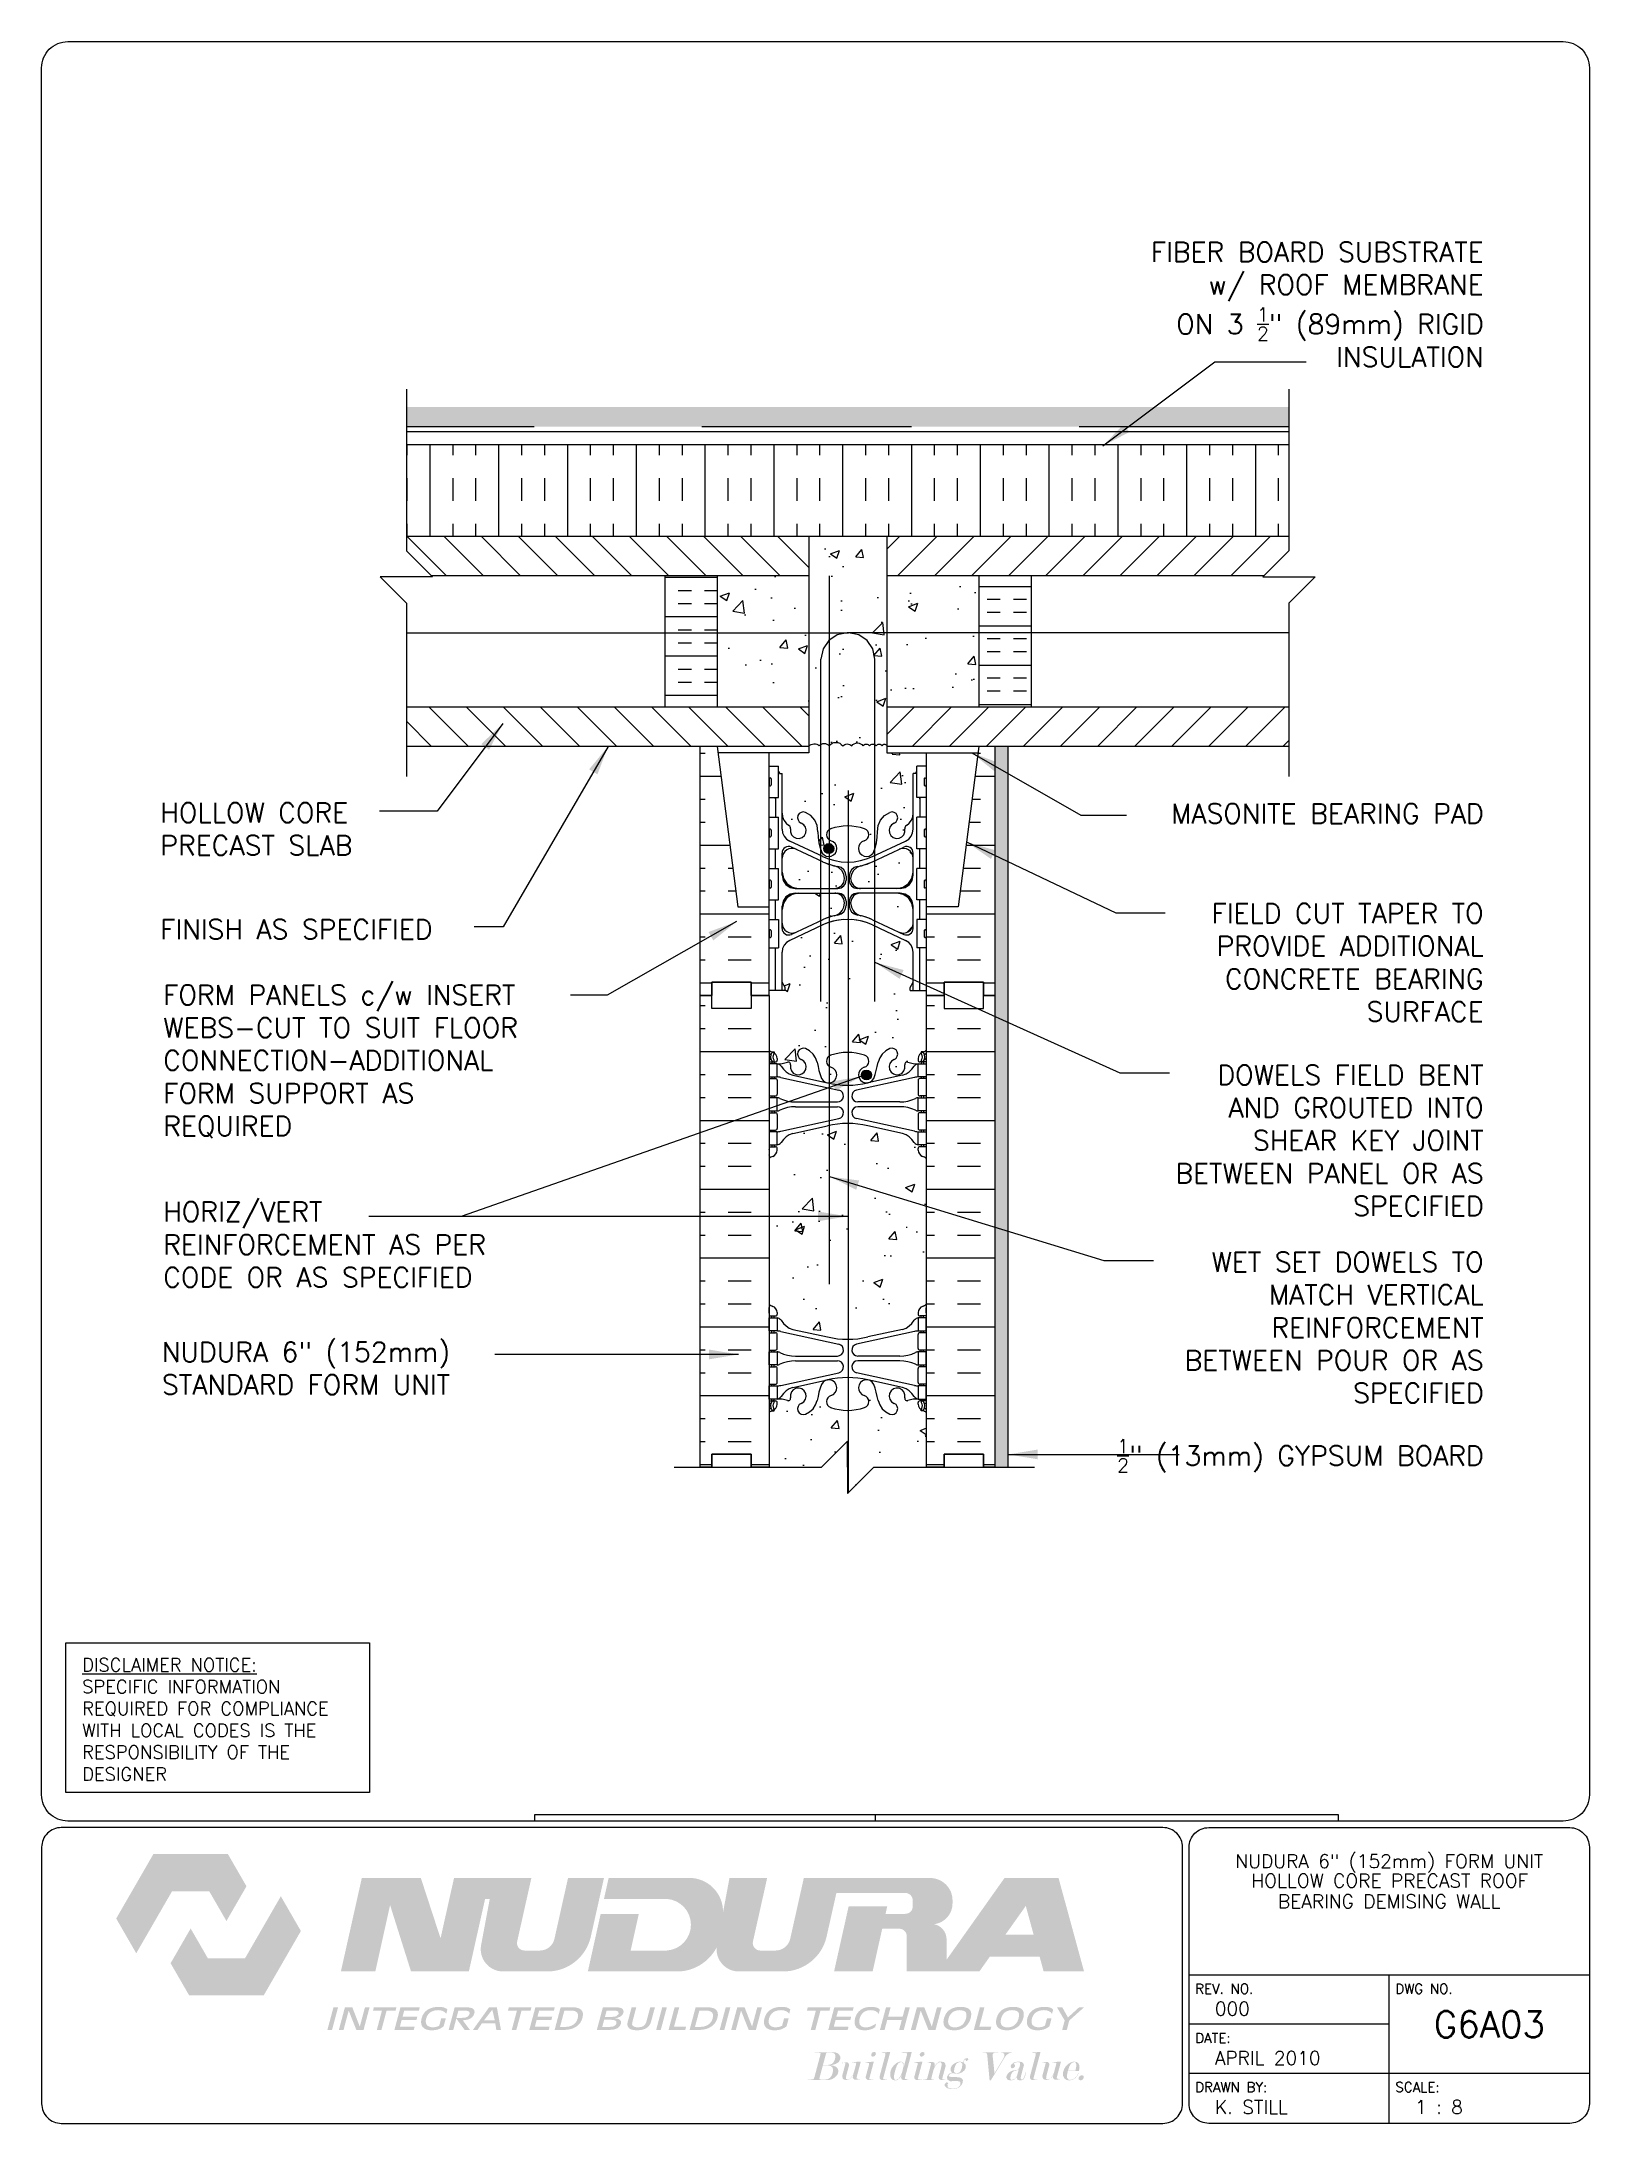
# Paper-space layout 'G6A03' of a CAD drawing. Header units: inches. Extents: x 0.42 to 7.8, y 0.49 to 10.41.
# The model-space entities are those that its viewports show. They can reach past a viewport. Long polylines and large blocks are cut down to what shows.
import ezdxf
from ezdxf.enums import TextEntityAlignment as Align

# ---------------------------------------------------------------- set-up
doc = ezdxf.new("R2010")
doc.units = ezdxf.units.IN
doc.header["$LTSCALE"] = 0.5
doc.header["$MEASUREMENT"] = 0
doc.linetypes.add('DASHED2', pattern=[0.375, 0.25, -0.125])
doc.linetypes.add('HIDDEN2', pattern=[0.1875, 0.125, -0.0625])
for name, color, linetype in [('HATCH', 12, 'Continuous'), ('Hidden2', 12, 'HIDDEN2'), ('line25', 2, 'Continuous'), ('LINE3', 3, 'Continuous'), ('LINE50', 5, 'Continuous'), ('LINE9', 9, 'Continuous'), ('LOGO', 7, 'Continuous'), ('TBK_LINE65', 3, 'Continuous'), ('TBK_TEXT', 4, 'Continuous'), ('TEXT', 4, 'Continuous'), ('Web_Edge', 9, 'Continuous')]:
    doc.layers.add(name, color=color, linetype=linetype)
doc.styles.add('DIM', font='romans.shx', dxfattribs={"width": 0.7})
doc.styles.add('ROMANS', font='romans.shx', dxfattribs={"height": 0.75})
doc.styles.get("Standard").update_dxf_attribs({"font": 'romans.shx', "height": 0.75})
doc.dimstyles.new('ext_12', dxfattribs={"dimscale": 12, "dimtxt": 0.09375, "dimasz": 0.09375, "dimexe": 0.09375, "dimexo": 0.0625, "dimgap": 0.0625, "dimtad": 1, "dimdec": 1, "dimzin": 3, "dimdsep": 46, "dimlunit": 4, "dimtxsty": 'DIM', "dimcen": 0.09, "dimdle": 0.09375, "dimclrt": 4, "dimadec": 0, "dimazin": 0, "dimtfac": 1, "dimtdec": 1, "dimtmove": 2, "dimatfit": 3, "dimfxl": 1, "dimfrac": 2, "dimtolj": 1, "dimtzin": 0, "dimarcsym": 0})
pattern_1 = [(180, (3.3801, -4.0069), (-2e-16, -1.5), []), (180, (3.3801, -4.5069), (-2e-16, -1.5), [0.5, -0.5]), (180, (3.3801, -5.0069), (-2e-16, -1.5), [0.5, -0.5])]
pattern_2 = [(45, (3.3801, -4.0069), (-0.707107, 0.707107), [])]

psp = doc.layouts.new('G6A03')

# ---------------------------------------------------------------- texts
at = {"layer": 'TBK_TEXT', "color": 7, "style": 'ROMANS'}
for s, p in [('REV. NO.', (5.9215, 1.107)), ('DWG NO.', (6.876, 1.107)), ('DATE:', (5.9215, 0.8726)), ('DRAWN BY:', (5.9215, 0.6382)), ('SCALE:', (6.876, 0.6382))]:
    psp.add_text(s, height=0.04688, dxfattribs=at).set_placement(p)
at = {"layer": 'TEXT', "insert": (0.6134, 2.7065), "char_height": 0.0625, "width": 1.41371, "attachment_point": 1, "style": 'ROMANS'}
psp.add_mtext('{\\Fromans.shx|c1;\\LDISCLAIMER NOTICE:\\l\\PSPECIFIC INFORMATION REQUIRED FOR COMPLIANCE WITH LOCAL CODES IS THE RESPONSIBILITY OF THE DESIGNER}', dxfattribs=at)

msp = doc.modelspace()

# ---------------------------------------------------------------- texts
at = {"layer": 'TEXT', "char_height": 0.75, "style": 'ROMANS'}
for s, insert, width, attachment_point in [('\\A1;FIBER BOARD SUBSTRATE\\Pw/ ROOF MEMBRANE \\PON 3 {\\H0.7x;\\S1/2;}" (89mm) RIGID \\PINSULATION', (126.823, 162.126), 26.1134, 3), ('\\A1;HOLLOW CORE PRECAST SLAB', (76.333, 139.738), 10.94608, 4), ('\\A1;MASONITE BEARING PAD', (126.823, 140.705), 13.61326, 3), ('\\A1;FIELD CUT TAPER TO PROVIDE ADDITIONAL CONCRETE BEARING SURFACE', (126.823, 136.899), 13.61326, 3), ('\\A1;FINISH AS SPECIFIED', (76.333, 135.915), 12.93148, 4), ('FORM PANELS c/w INSERT WEBS-CUT TO SUIT FLOOR CONNECTION-ADDITIONAL\\PFORM SUPPORT AS \\PREQUIRED', (76.445, 130.877), 17.8384, 4), ('\\A1;DOWELS FIELD BENT AND GROUTED INTO SHEAR KEY JOINT BETWEEN PANEL OR AS SPECIFIED', (126.823, 130.734), 13.61326, 3), ('HORIZ/VERT REINFORCEMENT AS PER CODE OR AS SPECIFIED', (76.445, 123.89), 15.33694, 4), ('\\A1;WET SET DOWELS TO MATCH VERTICAL REINFORCEMENT BETWEEN POUR OR AS SPECIFIED', (126.823, 123.6), 13.61326, 3), ('NUDURA 6" (152mm) STANDARD FORM UNIT', (76.394, 119.168), 14.95852, 4), ('\\A1;{\\H0.7x;\\S1/2;}" (13mm) GYPSUM BOARD', (126.823, 116.463), 13.61326, 3)]:
    msp.add_mtext(s, dxfattribs=dict(at, insert=insert, width=width, attachment_point=attachment_point))
at = {"layer": 'TEXT', "insert": (103.985, 100.125), "char_height": 0.5625, "width": 23.33295, "attachment_point": 4}
msp.add_mtext('{\\LFOR ALTERNATE CORE THICKNESS SEE:\\P}G8A03\\PG10A03\\PG12A03', dxfattribs=at)

# ---------------------------------------------------------------- blocks, each defined once
blk = doc.blocks.new('TITLEBLOCK-Tag')
at = {"style": 'ROMANS'}
for tag, height, p in [('TITLE_LINE_1', 0.065, (0.927, -0.1328)), ('TITLE_LINE_2', 0.065, (0.9294, -0.2258)), ('CENTRE-LINE-3', 0.065, (0.927, -0.3246)), ('TITLE_LINE_4', 0.065, (0.927, -0.4299)), ('TITLE_LINE_5', 0.065, (0.927, -0.526)), ('DWG', 0.125, (1.4043, -0.9102))]:
    blk.add_attdef(tag, text='', height=height, dxfattribs=at).set_placement(p, align=Align.MIDDLE_CENTER)
for tag, p in [('LATEST_REVISION', (0.0954, -0.8366)), ('REVISION_DATE', (0.0954, -1.071)), ('DRAWN_BY', (0.0954, -1.3053)), ('SCALE', (1.0499, -1.3053))]:
    blk.add_attdef(tag, text='', height=0.065, dxfattribs=at).set_placement(p, align=Align.MIDDLE_LEFT)

# ---------------------------------------------------------------- hatches: boundary and pattern name
h = msp.add_hatch()
h.set_pattern_fill('ANSI31', color=256, style=0)
h.paths.add_polyline_path([(74.75, 132.927), (82.16, 132.927), (82.16, 129.16), (74.75, 129.16)], flags=25)
at = {"layer": 'HATCH'}
h = msp.add_hatch(dxfattribs=at)
h.set_pattern_fill('GRAVEL', color=256, style=0)
h.set_pattern_definition([(228.0128, (0.72, 1), (-7.999998232, -9.000001342), [0.134536, -13.319088]), (184.9697, (0.63, 0.9), (12.0000010515, 0.999991307), [0.230868, -22.855925]), (132.5104, (0.4, 0.88), (9.999990718, -11.000008674), [0.162788, -16.116032]), (267.2737, (0.01, 0.63), (0.999996018, 20.000000295), [0.210238, -20.813558]), (292.8337, (0, 0.42), (-5.000009905, 11.999996412), [0.206155, -20.409373]), (357.2737, (0.08, 0.23), (-20.000000295, 0.999996018), [0.210238, -20.813558]), (37.6942, (0.29, 0.22), (-13.0000073456, -9.999990405), [0.278029, -27.524849]), (72.2553, (0.51, 0.39), (7.000010763, 21.999996231), [0.262488, -25.986321]), (121.4296, (0.59, 0.64), (-8.000008234, 12.999995036), [0.21095, -20.884073]), (175.2364, (0.48, 0.82), (11.000000946, -0.999991533), [0.240832, -11.800763]), (222.3974, (0.24, 0.84), (-12.000007351, -10.999992082), [0.311448, -30.833375]), (138.8141, (1, 0.62), (-7.000002947, 5.999997313), [0.106301, -10.523844]), (171.4692, (0.92, 0.69), (12.999998285, -2.00000791), [0.202237, -20.021511]), (225, (0.72, 0.72), (-1e-16, -1.0000003), [0.141421, -1.272792]), (203.1986, (0.65, 0.84), (4.99999973, 2.000001325), [0.076158, -7.539615]), (291.8014, (0.58, 0.81), (-0.99999991, 3.00000027), [0.107703, -5.277462]), (30.9638, (0.62, 0.71), (2.99999802, 2.00000248), [0.174929, -5.656023]), (161.5651, (0.77, 0.8), (2.00000043, -0.9999984), [0.126491, -3.035787]), (16.3895, (0, 0.81), (10.000002198, 2.99999271), [0.1772, -17.542845]), (70.3462, (0.17, 0.86), (-3.999995247, -11.000002136), [0.148661, -14.717408]), (293.1986, (0.77, 1), (-2.000001325, 4.99999973), [0.152315, -7.463458]), (343.6105, (0.83, 0.86), (-10.000002198, 2.99999271), [0.1772, -17.542845]), (339.444, (0, 0.19), (-5.000001845, 1.999995996), [0.17088, -8.373124]), (294.7751, (0.16, 0.13), (-4.99999219, 11.000003422), [0.143178, -14.174643]), (66.8014, (0.78, 0), (2.000001325, 4.99999973), [0.152315, -7.463458]), (17.354, (0.84, 0.14), (-13.00000202, -3.999994502), [0.167631, -16.595424]), (69.444, (0.29, 0), (-1.999995996, -5.000001845), [0.08544, -8.458564]), (101.3099, (0.72, 0), (-0.99999763, 4.00000075), [0.05099, -5.048029]), (165.9638, (0.71, 0.05), (3.00000055, -0.99999806), [0.206155, -3.91695]), (186.009, (0.51, 0.1), (9.999999751, 0.999999317), [0.19105, -18.913923]), (303.6901, (0.62, 0.62), (-1.00000133, 1.99999956), [0.144222, -3.461329]), (353.1572, (0.7, 0.5), (16.9999993655, -2.000007998), [0.251794, -24.927563]), (60.9454, (0.95, 0.47), (-4.000000027, -7.000000385), [0.102956, -10.192674]), (90, (1, 0.56), (-1, 1), [0.06, -0.94]), (120.2564, (0.49, 0.13), (3.999994887, -7.000002456), [0.138924, -13.75352]), (48.0128, (0.42, 0.25), (7.999998232, 9.000001342), [0.269072, -13.184552]), (0, (0.6, 0.45), (1, 1), [0.26, -0.74]), (325.3048, (0.86, 0.45), (-9.99999426, 7.00000861), [0.158114, -15.653274]), (254.0546, (0.99, 0.36), (-0.99999989, -4.00000013), [0.145602, -7.134508]), (207.646, (0.95, 0.22), (-18.999995807, -10.000007713), [0.237065, -23.469474]), (175.4261, (0.74, 0.11), (-13.000000558, 0.999994801), [0.250799, -24.829074])])
h.paths.add_polyline_path([(119.392, 155.831), (85.725, 155.831), (85.725, 155.081), (119.392, 155.081)])
h = msp.add_hatch(dxfattribs=at)
h.set_pattern_fill('INSUL', color=256, scale=7, angle=90, style=0)
h.paths.add_polyline_path([(85.725, 154.392), (85.725, 150.892), (119.392, 150.892), (119.392, 154.392)])
h = msp.add_hatch(dxfattribs=at)
h.set_pattern_fill('ANSI31', color=256, scale=8, style=0)
h.set_pattern_definition([(135, (93.7582, 149.9585), (0.70711, 0.70711), [])])
h.paths.add_polyline_path([(101.079, 144.392), (101.079, 142.892), (85.725, 142.892), (85.725, 144.392)])
h.paths.add_polyline_path([(101.079, 150.892), (101.079, 149.392), (86.686, 149.394), (85.725, 150.355), (85.725, 150.892)])
h = msp.add_hatch(dxfattribs=at)
h.set_pattern_fill('AR-CONC', color=256, scale=0.5)
h.paths.add_polyline_path([(105.558, 117.481, 0.064398), (105.448, 117.547), (105.358, 117.547), (105.358, 117.588, -0.249069), (105.248, 117.796), (105.248, 117.863, -0.414214), (105.311, 117.926), (105.358, 117.926), (105.358, 117.996), (105.253, 117.996, 0.10046), (104.86, 117.938, -0.601435), (104.74, 118.043, 2.182095), (104.33, 117.83, -1), (104.167, 117.422, -0.24438), (103.718, 117.943, 0.053157), (103.552, 118.557, 0.223253), (103.352, 118.722), (103.332, 118.726, 0.955472), (103.194, 118.132, -0.735593), (103.207, 117.674, -0.082755), (102.558, 117.566, -0.082755), (101.91, 117.674, -0.735593), (101.922, 118.132, 0.955472), (101.784, 118.726), (101.765, 118.722, 0.223253), (101.564, 118.557, 0.053157), (101.398, 117.943, -0.24438), (100.95, 117.422, -1), (100.787, 117.83, 2.182095), (100.376, 118.043, -0.601435), (100.257, 117.938, 0.10046), (99.863, 117.996), (99.758, 117.996), (99.758, 117.926), (99.806, 117.926, -0.414214), (99.868, 117.863), (99.868, 117.796, -0.249069), (99.758, 117.588), (99.758, 117.547), (99.668, 117.547, 0.064398), (99.558, 117.481), (99.558, 115.392), (101.558, 115.392), (102.558, 116.392), (102.558, 115.392), (102.558, 114.392), (103.558, 115.392), (105.558, 115.392)])
h.paths.add_polyline_path([(105.558, 127.173, 0.082415), (105.415, 127.252, -0.317837), (105.248, 127.488), (105.248, 127.555, -0.414214), (105.311, 127.618), (105.358, 127.618), (105.358, 127.688), (105.253, 127.688, -0.188973), (105.097, 127.783, 0.196323), (104.648, 128.129), (103.326, 128.42, 0.057795), (102.558, 128.509, 0.057795), (101.79, 128.42), (100.468, 128.129, 0.196323), (100.019, 127.783, -0.188973), (99.863, 127.688), (99.758, 127.688), (99.758, 127.618), (99.806, 127.618, -0.414214), (99.868, 127.555), (99.868, 127.488, -0.317837), (99.702, 127.252, 0.082415), (99.558, 127.173), (99.558, 121.61, 0.082415), (99.702, 121.531, -0.317837), (99.868, 121.296), (99.868, 121.228, -0.414214), (99.806, 121.166), (99.758, 121.166), (99.758, 121.096), (99.863, 121.096, -0.188973), (100.019, 121.001, 0.196323), (100.468, 120.654), (101.79, 120.364, 0.057795), (102.558, 120.275, 0.057795), (103.326, 120.364), (104.648, 120.654, 0.196323), (105.097, 121.001, -0.188973), (105.253, 121.096), (105.358, 121.096), (105.358, 121.166), (105.311, 121.166, -0.414214), (105.248, 121.228), (105.248, 121.296, -0.317837), (105.415, 121.531, 0.082415), (105.558, 121.61)])
h.paths.add_polyline_path([(105.558, 133.392), (105.558, 133.583), (104.938, 133.583), (104.938, 133.695), (105.058, 133.895), (105.058, 135.036, 0.291097), (104.77, 135.489), (103.512, 136.078, 0.093369), (102.705, 136.285, 0.016332), (102.558, 136.29, 0.109869), (101.605, 136.078), (100.346, 135.489, 0.291097), (100.058, 135.036), (100.058, 133.895), (100.178, 133.695), (100.178, 133.583), (99.558, 133.583), (99.558, 133.392), (99.558, 131.303, 0.064398), (99.668, 131.237), (99.758, 131.237), (99.758, 131.195, -0.249069), (99.868, 130.988), (99.868, 130.92, -0.414214), (99.806, 130.858), (99.758, 130.858), (99.758, 130.788), (99.863, 130.788, 0.10046), (100.257, 130.845, -0.601435), (100.376, 130.74, 2.182095), (100.787, 130.953, -1), (100.95, 131.362, -0.24438), (101.398, 130.841, 0.053157), (101.564, 130.227, 1.553132), (101.922, 130.651, -0.735593), (101.91, 131.109, -0.082755), (102.558, 131.217, -0.082755), (103.207, 131.109, -0.735593), (103.194, 130.651, 1.553132), (103.552, 130.227, 0.053157), (103.718, 130.841, -0.24438), (104.167, 131.362, -1), (104.33, 130.953, 2.182095), (104.74, 130.74, -0.601435), (104.86, 130.845, 0.10046), (105.253, 130.788), (105.358, 130.788), (105.358, 130.858), (105.311, 130.858, -0.414214), (105.248, 130.92), (105.248, 130.988, -0.249069), (105.358, 131.195), (105.358, 131.237), (105.448, 131.237, 0.064398), (105.558, 131.303)])
h.paths.add_polyline_path([(102.055, 138.336, -0.053094), (101.605, 138.492), (100.592, 138.965, 0.549071), (100.058, 138.626), (100.058, 138.099, 0.414214), (100.683, 137.474), (102.068, 137.474, 0.085652), (102.194, 137.496, 0.316711), (102.443, 137.848, 0.350119)])
h.paths.add_polyline_path([(102.443, 136.92, 0.413582), (102.068, 137.294), (100.683, 137.294, 0.414214), (100.058, 136.669), (100.058, 136.142, 0.549071), (100.592, 135.803), (101.605, 136.276, -0.053094), (102.055, 136.431, 0.350119)])
h.paths.add_polyline_path([(104.433, 137.294), (103.048, 137.294, 0.413582), (102.673, 136.92, 0.350119), (103.061, 136.431, -0.053094), (103.512, 136.276), (104.524, 135.803, 0.549071), (105.058, 136.142), (105.058, 136.669, 0.414214)])
h.paths.add_polyline_path([(105.058, 138.626, 0.549071), (104.524, 138.965), (103.512, 138.492, -0.051645), (103.074, 138.339, -0.001445), (103.061, 138.336, 0.350119), (102.673, 137.848, 0.413582), (103.048, 137.474), (104.433, 137.474, 0.414214), (105.058, 138.099)])
h.paths.add_polyline_path([(105.058, 141.854), (105.158, 141.854), (105.158, 141.884, -0.327813), (105.193, 141.932), (105.193, 142.137), (105.558, 142.137), (105.558, 142.644), (104.058, 142.644), (104.058, 142.894, 0.77886), (103.879, 142.912, 0.520567), (103.645, 142.912, 0.520567), (103.389, 142.912, 0.520567), (103.142, 142.912, 0.520567), (102.717, 142.912, 0.417622), (102.369, 142.912, 0.496746), (101.847, 142.912, 0.489495), (101.472, 142.912, 0.43914), (101.079, 142.892), (101.079, 142.642), (99.558, 142.642), (99.558, 142.137), (99.923, 142.137), (99.923, 141.932, -0.327813), (99.958, 141.884), (99.958, 141.854), (100.058, 141.854), (100.058, 140.339, 0.258958), (100.317, 139.872, -0.31131), (100.374, 139.742, 2.127293), (100.787, 139.966, -1), (100.95, 140.375, -0.325306), (101.417, 139.633, 0.10488), (101.589, 138.821, 1.422913), (101.922, 139.288, -0.735593), (101.91, 139.746, -0.082755), (102.558, 139.854, -0.082755), (103.207, 139.746, -0.735593), (103.194, 139.288, 1.422913), (103.528, 138.821, 0.10488), (103.7, 139.633, -0.325306), (104.167, 140.375, -1), (104.33, 139.966, 2.127293), (104.743, 139.742, -0.31131), (104.799, 139.872, 0.258958), (105.058, 140.339)])
h.paths.add_polyline_path([(104.058, 150.892), (101.079, 150.892), (101.079, 147.892), (101.079, 142.892), (101.079, 142.892, -0.43912), (101.472, 142.912, -0.489495), (101.847, 142.912, -0.496746), (102.369, 142.912, -0.417622), (102.717, 142.912, -0.520567), (103.142, 142.912, -0.520567), (103.389, 142.912, -0.520567), (103.645, 142.912, -0.520567), (103.879, 142.912, -0.77886), (104.058, 142.894)])
h.paths.add_polyline_path([(101.079, 147.892), (101.079, 149.394), (97.579, 149.394), (97.579, 144.392), (101.079, 144.392)])
h.paths.add_polyline_path([(107.558, 149.394), (104.058, 149.394), (104.058, 144.394), (107.558, 144.394)])
h = msp.add_hatch(dxfattribs=at)
h.set_pattern_fill('ANSI31', color=256, scale=8, style=0)
h.set_pattern_definition(pattern_2)
h.paths.add_polyline_path([(118.431, 149.394), (119.392, 150.355), (119.392, 150.894), (104.058, 150.894), (104.058, 149.394)])
h = msp.add_hatch(dxfattribs=at)
h.set_pattern_fill('INSUL', color=256, scale=4, angle=180, style=0)
h.set_pattern_definition([(7e-15, (191.0956, -8.162), (2e-16, -1.5), []), (7e-15, (191.0956, -8.662), (2e-16, -1.5), [0.5, -0.5]), (7e-15, (191.0956, -9.162), (2e-16, -1.5), [0.5, -0.5])])
h.paths.add_polyline_path([(95.579, 149.012), (97.579, 149.012), (97.579, 144.392), (95.579, 144.392)])
h.paths.add_polyline_path([(95.579, 149.392), (97.579, 149.392), (97.579, 149.012), (95.579, 149.012)])
h = msp.add_hatch(dxfattribs=at)
h.set_pattern_fill('INSUL', color=256, scale=4, angle=180, style=0)
h.set_pattern_definition(pattern_1)
h.paths.add_polyline_path([(109.558, 149.394), (107.558, 149.394), (107.558, 145.519), (109.558, 145.519)])
h = msp.add_hatch(dxfattribs=at)
h.set_pattern_fill('INSUL', color=256, scale=4, angle=180, style=0)
h.set_pattern_definition(pattern_1)
h.paths.add_polyline_path([(107.558, 144.394), (109.558, 144.394), (109.558, 145.519), (107.558, 145.519)])
h = msp.add_hatch(dxfattribs=at)
h.set_pattern_fill('ANSI31', color=256, scale=8, style=0)
h.set_pattern_definition(pattern_2)
h.paths.add_polyline_path([(104.058, 144.394), (104.058, 142.894), (119.392, 142.894), (119.392, 144.394)])
h = msp.add_hatch(dxfattribs=at)
h.set_pattern_fill('INSUL', color=256, scale=7, style=0)
h.paths.add_polyline_path([(99.558, 136.766), (98.362, 136.766), (97.579, 142.892), (96.933, 142.892), (96.933, 133.392), (97.371, 133.392), (97.371, 133.892), (98.871, 133.892), (98.871, 133.392), (99.558, 133.392)])
h.paths.add_polyline_path([(108.183, 142.894), (107.559, 142.894), (106.776, 136.766), (105.558, 136.766), (105.558, 133.392), (106.246, 133.392), (106.246, 133.892), (107.746, 133.892), (107.746, 133.392), (108.183, 133.392)])
h = msp.add_hatch(dxfattribs=at)
h.set_pattern_fill('AR-SAND', color=256, scale=0.25, style=0)
h.set_pattern_definition([(37.5, (-75.9516, -16.96867), (-0.01574834, 0.48170594), [0, -0.38, 0, -0.425, 0, -0.40625]), (7.5, (-75.9516, -16.9687), (0.4424442, 0.7055365), [0, -0.205, 0, -0.3425, 0, -0.13125]), (327.5, (-76.2591, -16.96867), (0.7785355, 0.00141476), [0, -0.125, 0, -0.45, 0, -0.5875]), (317.5, (-76.2591, -16.9687), (0.7515317, 0.2194189), [0, -0.0625, 0, -0.295, 0, -0.3375])])
h.paths.add_polyline_path([(108.683, 142.894), (108.183, 142.894), (108.183, 133.332), (108.183, 115.392), (108.683, 115.392)])
h = msp.add_hatch(dxfattribs=at)
h.set_pattern_fill('INSUL', color=256, scale=7, style=0)
h.paths.add_polyline_path([(108.183, 133.392), (107.746, 133.392), (107.746, 132.892), (106.246, 132.892), (106.246, 133.392), (105.558, 133.392), (105.558, 127.481, -0.268005), (105.548, 127.498), (105.548, 127.312), (105.548, 127.312, 0.267556), (105.558, 127.295), (105.558, 121.454, -0.268005), (105.548, 121.472), (105.548, 121.286), (105.548, 121.285, 0.267096), (105.558, 121.268), (105.558, 115.392), (106.246, 115.392), (106.246, 115.892), (107.746, 115.892), (107.746, 115.392), (108.183, 115.392)])
h.paths.add_polyline_path([(99.558, 127.329, -0.268005), (99.568, 127.312), (99.568, 127.498), (99.568, 127.498, 0.267096), (99.558, 127.515), (99.558, 133.392), (98.871, 133.392), (98.871, 132.892), (97.371, 132.892), (97.371, 133.392), (96.933, 133.392), (96.933, 115.392), (97.371, 115.392), (97.371, 115.892), (98.871, 115.892), (98.871, 115.392), (99.558, 115.392), (99.558, 121.303, -0.268005), (99.568, 121.286), (99.568, 121.472), (99.568, 121.472, 0.267556), (99.558, 121.489)])
at = {"layer": 'LINE3'}
h = msp.add_hatch(color=256, dxfattribs=at)
h.paths.add_polyline_path([(102.024, 139.028, 0.831395), (101.655, 139.028)])
h.paths.add_polyline_path([(102.027, 138.994, 0.045935), (102.024, 139.028), (101.655, 139.028, 0.045935), (101.652, 138.994, 1)])
h = msp.add_hatch(color=256, dxfattribs=at)
h.paths.add_polyline_path([(103.461, 130.392, 0.831395), (103.092, 130.392)])
h.paths.add_polyline_path([(103.464, 130.358, 0.045935), (103.461, 130.392), (103.092, 130.392, 0.045935), (103.089, 130.358, 1)])

# ---------------------------------------------------------------- linework, layer by layer
at = {"layer": 'HATCH'}
msp.add_line((97.579, 142.892), (96.933, 142.892), dxfattribs=at)
msp.add_lwpolyline([(101.079, 142.892, -0.43912), (101.472, 142.912, -0.489495), (101.847, 142.912, -0.496746), (102.369, 142.912, -0.417622), (102.717, 142.912, -0.520567), (103.142, 142.912, -0.520567), (103.389, 142.912, -0.520567), (103.645, 142.912, -0.520567), (103.879, 142.912, -0.77886), (104.058, 142.894)], format="xyb", dxfattribs=at)
at = {"layer": 'Hidden2', "ltscale": 3}
for p, q in [((97.579, 142.892), (98.362, 136.766)), ((107.558, 142.892), (106.776, 136.766)), ((98.362, 136.766), (99.558, 136.766)), ((106.776, 136.766), (105.558, 136.766))]:
    msp.add_line(p, q, dxfattribs=at)
at = {"layer": 'line25'}
for p, q in [((104.058, 150.892), (85.725, 150.892)), ((101.079, 142.892), (85.725, 142.892)), ((96.954, 142.892), (85.725, 142.892)), ((101.079, 142.642), (97.611, 142.642)), ((99.558, 133.392), (99.558, 142.642)), ((99.558, 142.137), (99.923, 142.137)), ((99.923, 140.937), (99.923, 142.137)), ((104.058, 142.894), (119.392, 142.894)), ((104.058, 142.894), (104.058, 142.644)), ((104.058, 142.644), (107.527, 142.644)), ((105.558, 142.137), (105.193, 142.137)), ((105.193, 140.937), (105.193, 142.137)), ((105.558, 142.644), (105.558, 133.392)), ((99.558, 140.937), (99.923, 140.937)), ((105.558, 140.937), (105.193, 140.937)), ((99.558, 140.187), (99.923, 140.187)), ((99.923, 138.987), (99.923, 140.187)), ((105.193, 138.987), (105.193, 140.187)), ((105.558, 140.187), (105.193, 140.187)), ((99.558, 138.987), (99.923, 138.987)), ((105.558, 138.987), (105.193, 138.987)), ((99.558, 138.237), (99.923, 138.237)), ((99.923, 137.037), (99.923, 138.237)), ((105.558, 138.237), (105.193, 138.237)), ((105.193, 137.037), (105.193, 138.237)), ((99.558, 137.037), (99.923, 137.037)), ((105.558, 137.037), (105.193, 137.037)), ((99.558, 136.287), (99.923, 136.287)), ((99.923, 136.287), (99.923, 135.207)), ((105.558, 136.287), (105.193, 136.287)), ((105.193, 136.287), (105.193, 135.207)), ((99.558, 135.207), (99.923, 135.207)), ((105.558, 135.207), (105.193, 135.207)), ((99.558, 133.392), (99.558, 115.392)), ((105.558, 133.392), (105.558, 115.392))]:
    msp.add_line(p, q, dxfattribs=at)
for points in [[(119.392, 154.392), (85.725, 154.392)], [(101.079, 150.892), (101.079, 147.892), (101.079, 142.642)], [(119.392, 150.892), (104.058, 150.892), (104.058, 142.894)]]:
    msp.add_lwpolyline(points, dxfattribs=at)
at = {"layer": 'LINE3'}
for p, q in [((101.864, 122.372), (101.864, 149.392)), ((85.766, 147.22), (102.593, 147.22)), ((119.392, 147.22), (102.541, 147.22)), ((101.541, 133.154), (101.541, 146.22)), ((103.593, 133.154), (103.593, 146.22)), ((102.579, 141.204), (102.579, 114.412))]:
    msp.add_line(p, q, dxfattribs=at)
for centre in [(101.84, 138.994), (103.277, 130.358)]:
    msp.add_circle(centre, 0.188, dxfattribs=at)
for centre, start, end in [((102.541, 146.22), 90, 180), ((102.593, 146.22), 0, 90)]:
    msp.add_arc(centre, 1, start, end, dxfattribs=at)
at = {"layer": 'LINE50', "color": 9, "linetype": 'DASHED2'}
msp.add_line((119.392, 155.081), (85.725, 155.081), dxfattribs=at)
at = {"layer": 'LINE50'}
for p, q in [((96.933, 133.392), (96.933, 142.892)), ((108.183, 133.332), (108.183, 142.892)), ((96.933, 115.392), (96.933, 133.392)), ((108.183, 115.392), (108.183, 133.392))]:
    msp.add_line(p, q, dxfattribs=at)
for points in [[(99.558, 133.392), (98.871, 133.392), (98.871, 133.892), (97.371, 133.892), (97.371, 133.392), (96.933, 133.392)], [(96.933, 133.392), (97.371, 133.392), (97.371, 133.892), (98.871, 133.892), (98.871, 133.392), (99.558, 133.392)], [(105.558, 133.392), (106.246, 133.392), (106.246, 133.892), (107.746, 133.892), (107.746, 133.392), (108.183, 133.392)], [(108.183, 133.392), (107.746, 133.392), (107.746, 133.892), (106.246, 133.892), (106.246, 133.392), (105.558, 133.392)], [(99.558, 115.392), (98.871, 115.392), (98.871, 115.892), (97.371, 115.892), (97.371, 115.392), (96.933, 115.392)], [(96.933, 115.392), (97.371, 115.392), (97.371, 115.892), (98.871, 115.892), (98.871, 115.392), (99.558, 115.392)], [(105.558, 115.392), (106.246, 115.392), (106.246, 115.892), (107.746, 115.892), (107.746, 115.392), (108.183, 115.392)], [(108.183, 115.392), (107.746, 115.392), (107.746, 115.892), (106.246, 115.892), (106.246, 115.392), (105.558, 115.392)]]:
    msp.add_lwpolyline(points, dxfattribs=at)
at = {"layer": 'LINE9'}
for p, q in [((101.079, 149.394), (86.686, 149.394)), ((95.579, 149.392), (95.579, 144.392)), ((97.579, 149.392), (97.579, 144.392)), ((107.558, 149.394), (107.558, 144.394)), ((109.558, 149.394), (109.558, 144.394)), ((101.079, 144.392), (85.725, 144.392)), ((104.058, 144.394), (119.392, 144.394)), ((108.683, 115.392), (108.683, 142.894)), ((99.558, 141.647), (99.558, 141.427)), ((99.558, 141.592), (99.558, 141.592)), ((99.558, 141.482), (99.558, 141.482)), ((99.598, 141.687), (99.598, 141.687)), ((99.598, 141.387), (99.598, 141.387)), ((99.638, 141.647), (99.638, 141.427)), ((99.958, 141.884), (99.958, 141.854)), ((99.958, 141.884), (99.958, 141.884)), ((99.958, 141.854), (100.058, 141.854)), ((100.058, 139.732), (100.058, 141.854)), ((105.158, 141.854), (105.058, 141.854)), ((105.058, 139.732), (105.058, 141.854)), ((105.158, 141.884), (105.158, 141.854)), ((105.158, 141.884), (105.158, 141.884)), ((105.478, 141.647), (105.478, 141.427)), ((105.518, 141.687), (105.518, 141.687)), ((105.518, 141.387), (105.518, 141.387)), ((105.558, 141.647), (105.558, 141.427)), ((105.558, 141.592), (105.558, 141.592)), ((105.558, 141.482), (105.558, 141.482)), ((99.808, 140.937), (99.808, 140.187)), ((105.308, 140.937), (105.308, 140.187)), ((99.558, 139.697), (99.558, 139.477)), ((99.558, 139.642), (99.558, 139.642)), ((99.558, 139.532), (99.558, 139.532)), ((99.598, 139.737), (99.598, 139.737)), ((99.598, 139.437), (99.598, 139.437)), ((99.638, 139.697), (99.638, 139.477)), ((101.605, 138.69), (100.346, 139.279)), ((101.605, 138.69), (100.346, 139.279)), ((101.605, 138.492), (100.414, 139.049)), ((101.605, 138.492), (100.414, 139.049)), ((103.512, 138.69), (104.77, 139.279)), ((103.512, 138.69), (104.77, 139.279)), ((103.512, 138.492), (104.702, 139.049)), ((103.512, 138.492), (104.702, 139.049)), ((105.478, 139.697), (105.478, 139.477)), ((105.518, 139.737), (105.518, 139.737)), ((105.518, 139.437), (105.518, 139.437)), ((105.558, 139.697), (105.558, 139.477)), ((105.558, 139.642), (105.558, 139.642)), ((105.558, 139.532), (105.558, 139.532)), ((100.058, 137.974), (100.058, 138.822)), ((105.058, 137.974), (105.058, 138.822)), ((99.558, 137.747), (99.558, 137.527)), ((99.558, 137.692), (99.558, 137.692)), ((99.558, 137.582), (99.558, 137.582)), ((99.598, 137.787), (99.598, 137.787)), ((99.598, 137.487), (99.598, 137.487)), ((99.638, 137.747), (99.638, 137.527)), ((100.558, 137.474), (102.186, 137.474)), ((100.558, 137.474), (102.068, 137.474)), ((102.443, 137.849), (102.443, 137.849)), ((102.498, 137.941), (102.498, 137.786)), ((102.618, 137.941), (102.618, 137.786)), ((102.673, 137.849), (102.673, 137.849)), ((104.558, 137.474), (102.931, 137.474)), ((104.558, 137.474), (103.048, 137.474)), ((105.478, 137.747), (105.478, 137.527)), ((105.518, 137.787), (105.518, 137.787)), ((105.518, 137.487), (105.518, 137.487)), ((105.558, 137.747), (105.558, 137.527)), ((105.558, 137.692), (105.558, 137.692)), ((105.558, 137.582), (105.558, 137.582)), ((100.058, 135.946), (100.058, 136.794)), ((100.558, 137.294), (102.186, 137.294)), ((100.558, 137.294), (102.068, 137.294)), ((102.498, 136.981), (102.498, 136.827)), ((102.618, 136.981), (102.618, 136.827)), ((104.558, 137.294), (102.931, 137.294)), ((104.558, 137.294), (103.048, 137.294)), ((105.058, 135.946), (105.058, 136.794)), ((99.558, 135.857), (99.558, 135.637)), ((99.558, 135.802), (99.558, 135.802)), ((99.598, 135.897), (99.598, 135.897)), ((99.638, 135.857), (99.638, 135.637)), ((101.605, 136.078), (100.346, 135.489)), ((101.605, 136.078), (100.346, 135.489)), ((101.605, 136.276), (100.414, 135.719)), ((101.605, 136.276), (100.414, 135.719)), ((103.512, 136.276), (104.702, 135.719)), ((103.512, 136.276), (104.702, 135.719)), ((103.512, 136.078), (104.77, 135.489)), ((103.512, 136.078), (104.77, 135.489)), ((105.478, 135.857), (105.478, 135.637)), ((105.518, 135.897), (105.518, 135.897)), ((105.558, 135.857), (105.558, 135.637)), ((105.558, 135.802), (105.558, 135.802)), ((99.558, 135.692), (99.558, 135.692)), ((99.598, 135.597), (99.598, 135.597)), ((100.058, 133.583), (100.058, 135.036)), ((105.058, 133.583), (105.058, 135.036)), ((105.518, 135.597), (105.518, 135.597)), ((105.558, 135.692), (105.558, 135.692)), ((100.178, 133.583), (99.558, 133.583)), ((100.178, 133.695), (100.058, 133.895)), ((100.178, 133.583), (100.178, 133.695)), ((104.938, 133.695), (105.058, 133.895)), ((104.938, 133.583), (104.938, 133.695)), ((104.938, 133.583), (105.558, 133.583)), ((102.558, 116.392), (101.558, 115.392)), ((102.558, 115.392), (102.558, 116.392)), ((95.933, 115.392), (101.558, 115.392)), ((102.558, 115.392), (102.558, 114.392)), ((102.558, 114.392), (103.558, 115.392)), ((103.558, 115.392), (109.683, 115.392))]:
    msp.add_line(p, q, dxfattribs=at)
for points in [[(85.725, 156.512), (85.725, 150.355), (86.725, 149.355), (85.725, 149.355), (84.725, 149.355), (85.725, 148.355), (85.725, 141.743)], [(119.392, 156.512), (119.392, 150.355), (118.392, 149.355), (119.392, 149.355), (120.392, 149.355), (119.392, 148.355), (119.392, 141.743)], [(119.392, 154.892), (85.725, 154.892)], [(118.431, 149.394), (104.058, 149.394)], [(99.808, 140.888), (99.808, 140.937)], [(105.308, 140.888), (105.308, 140.937)], [(99.808, 138.237), (99.808, 138.987)], [(105.308, 138.237), (105.308, 138.987)], [(99.808, 136.287), (99.808, 137.037)], [(105.308, 136.287), (105.308, 137.037)], [(99.808, 133.583), (99.808, 135.207)], [(105.308, 133.583), (105.308, 135.207)]]:
    msp.add_lwpolyline(points, dxfattribs=at)
for points in [[(101.417, 139.633, 0.325312), (100.95, 140.375)], [(103.7, 139.633, -0.325312), (104.167, 140.375)]]:
    msp.add_lwpolyline(points, format="xyb", dxfattribs=at)
at = {"layer": 'LINE9', "linetype": 'DASHED2', "ltscale": 0.15}
for points in [[(98.871, 133.392), (98.871, 133.392), (98.871, 132.892), (97.371, 132.892), (97.371, 133.392), (97.371, 133.392)], [(98.871, 133.392), (98.871, 133.392), (98.871, 132.892), (97.371, 132.892), (97.371, 133.392), (97.371, 133.392)], [(106.246, 133.392), (106.246, 133.392), (106.246, 132.892), (107.746, 132.892), (107.746, 133.392), (107.746, 133.392)], [(106.246, 133.392), (106.246, 133.392), (106.246, 132.892), (107.746, 132.892), (107.746, 133.392), (107.746, 133.392)]]:
    msp.add_lwpolyline(points, dxfattribs=at)
at = {"layer": 'LINE9'}
for centre, radius, start, end in [((99.598, 141.647), 0.04, 90, 180), ((99.598, 141.427), 0.04, 180, 270), ((99.598, 141.647), 0.04, 0, 90), ((99.598, 141.427), 0.04, 270, 0), ((99.908, 141.884), 0.05, 0, 72.59933), ((105.208, 141.884), 0.05, 107.40071, 180), ((105.518, 141.647), 0.04, 90, 180), ((105.518, 141.427), 0.04, 180, 270), ((105.518, 141.647), 0.04, 360, 90), ((105.518, 141.427), 0.04, 270, 0), ((100.608, 140.339), 0.55, 180, 238.0732), ((100.251, 139.766), 0.125, 348.90556, 58.0732), ((100.673, 139.683), 0.305, 168.90556, 68.19625), ((100.868, 140.17), 0.22, 68.19625, 248.19625), ((102.558, 137.854), 2, 90, 108.92296), ((102.558, 137.854), 2, 71.07704, 90), ((104.443, 139.683), 0.305, 111.80375, 11.09444), ((104.248, 140.17), 0.22, 291.80375, 111.80375), ((104.865, 139.766), 0.125, 121.9268, 191.09444), ((104.508, 140.339), 0.55, 301.9268, 0), ((99.598, 139.697), 0.04, 90, 180), ((99.598, 139.477), 0.04, 180, 270), ((99.598, 139.697), 0.04, 0, 90), ((99.598, 139.477), 0.04, 270, 0), ((100.558, 139.732), 0.5, 180, 244.92041), ((100.308, 138.822), 0.25, 64.92041, 180), ((100.433, 138.626), 0.375, 64.92041, 180), ((100.433, 138.626), 0.375, 64.92041, 180), ((103.417, 139.633), 2, 180.01456, 203.96383), ((101.84, 138.994), 0.305, 214.67032, 74.27465), ((101.988, 139.519), 0.24, 108.92296, 254.27465), ((103.277, 138.994), 0.305, 105.72535, 325.32968), ((103.129, 139.519), 0.24, 285.72535, 71.07704), ((101.7, 139.633), 2, 336.03617, 359.98544), ((104.683, 138.626), 0.375, 0, 115.07959), ((104.683, 138.626), 0.375, 0, 115.07959), ((104.808, 138.822), 0.25, 0, 115.07959), ((104.558, 139.732), 0.5, 295.07959, 0), ((105.518, 139.697), 0.04, 90, 180), ((105.518, 139.477), 0.04, 180, 270), ((105.518, 139.697), 0.04, 360, 90), ((105.518, 139.477), 0.04, 270, 0), ((102.558, 140.728), 2.25, 244.92041, 270), ((102.558, 140.529), 2.25, 244.92041, 260.46127), ((102.558, 140.529), 2.25, 244.92041, 256.74618), ((101.943, 137.849), 0.5, 0, 77.0773), ((102.123, 137.941), 0.375, 360, 80.46127), ((102.558, 140.728), 2.25, 270, 295.07959), ((102.993, 137.941), 0.375, 99.53873, 180), ((103.173, 137.849), 0.5, 102.9227, 180), ((102.558, 140.529), 2.25, 279.53873, 295.07959), ((102.558, 140.529), 2.25, 283.25382, 295.07959), ((99.598, 137.747), 0.04, 90, 180), ((99.598, 137.527), 0.04, 180, 270), ((99.598, 137.747), 0.04, 0, 90), ((99.598, 137.527), 0.04, 270, 0), ((100.683, 138.099), 0.625, 180, 270), ((100.683, 138.099), 0.625, 180, 270), ((100.558, 137.974), 0.5, 180, 270), ((100.558, 137.974), 0.5, 180, 270), ((102.068, 137.849), 0.375, 270, 0), ((102.068, 137.849), 0.375, 270, 289.58213), ((102.186, 137.786), 0.312, 270, 0), ((102.931, 137.786), 0.312, 180, 270), ((103.048, 137.849), 0.375, 180, 270), ((103.048, 137.849), 0.375, 250.41787, 270), ((104.433, 138.099), 0.625, 270, 0), ((104.433, 138.099), 0.625, 270, 0), ((104.558, 137.974), 0.5, 270, 0), ((104.558, 137.974), 0.5, 270, 0), ((105.518, 137.747), 0.04, 90, 180), ((105.518, 137.527), 0.04, 180, 270), ((105.518, 137.747), 0.04, 360, 90), ((105.518, 137.527), 0.04, 270, 0), ((100.683, 136.669), 0.625, 90, 180), ((100.558, 136.794), 0.5, 90, 180), ((100.683, 136.669), 0.625, 90, 180), ((100.558, 136.794), 0.5, 90, 180), ((101.943, 136.919), 0.5, 282.9227, 0), ((101.943, 136.919), 0.5, 282.9227, 324.40062), ((102.068, 136.919), 0.375, 0, 90), ((102.068, 136.919), 0.375, 63.18819, 90), ((102.123, 136.827), 0.375, 279.53873, 0), ((102.186, 136.981), 0.312, 0, 90), ((102.931, 136.981), 0.312, 90, 180), ((102.993, 136.827), 0.375, 180, 260.46127), ((103.048, 136.919), 0.375, 90, 180), ((103.173, 136.919), 0.5, 180, 257.0773), ((103.173, 136.919), 0.5, 215.59938, 257.0773), ((103.048, 136.919), 0.375, 90, 116.81181), ((104.433, 136.669), 0.625, 360, 90), ((104.433, 136.669), 0.625, 360, 90), ((104.558, 136.794), 0.5, 0, 90), ((104.558, 136.794), 0.5, 0, 90), ((99.598, 135.857), 0.04, 90, 180), ((99.598, 135.857), 0.04, 0, 90), ((100.433, 136.142), 0.375, 180, 295.07959), ((100.433, 136.142), 0.375, 180, 295.07959), ((100.308, 135.946), 0.25, 180, 295.07959), ((102.558, 134.238), 2.25, 99.53873, 115.07959), ((102.558, 134.238), 2.25, 102.9227, 115.07959), ((102.558, 134.04), 2.25, 90, 115.07959), ((102.558, 134.04), 2.25, 93.74279, 115.07959), ((102.558, 134.04), 2.25, 64.92041, 90), ((102.558, 134.04), 2.25, 64.92041, 86.25721), ((102.558, 134.238), 2.25, 64.92041, 80.46127), ((102.558, 134.238), 2.25, 64.92041, 77.0773), ((104.683, 136.142), 0.375, 244.92041, 360), ((104.683, 136.142), 0.375, 244.92041, 360), ((104.808, 135.946), 0.25, 244.92041, 0), ((105.518, 135.857), 0.04, 90, 180), ((105.518, 135.857), 0.04, 360, 90), ((99.598, 135.637), 0.04, 180, 270), ((99.598, 135.637), 0.04, 270, 0), ((100.558, 135.036), 0.5, 115.07959, 180), ((104.558, 135.036), 0.5, 0, 64.92041), ((105.518, 135.637), 0.04, 180, 270), ((105.518, 135.637), 0.04, 270, 0)]:
    msp.add_arc(centre, radius, start, end, dxfattribs=at)
at = {"layer": 'TEXT'}
msp.add_lwpolyline([(90.626, 102.151), (103.61, 102.151), (103.61, 96.113), (90.626, 96.113)], close=True, dxfattribs=at)
msp.add_lwpolyline([(103.61, 102.151), (121.27, 102.151), (121.27, 96.113), (103.61, 96.113)], dxfattribs=at)
at = {"layer": 'Web_Edge'}
for p, q in [((99.668, 131.237), (99.758, 131.237)), ((99.758, 131.237), (99.758, 131.195)), ((105.448, 131.237), (105.358, 131.237)), ((105.358, 131.237), (105.358, 131.195)), ((99.558, 130.958), (99.6, 130.958)), ((99.558, 130.858), (99.806, 130.858)), ((99.668, 130.858), (99.668, 130.788)), ((99.668, 130.288), (99.668, 130.218)), ((99.758, 130.858), (99.758, 130.788)), ((99.758, 130.288), (99.758, 130.218)), ((99.868, 130.988), (99.868, 130.92)), ((100.007, 130.264), (102.219, 129.783)), ((100.468, 130.347), (101.79, 130.056)), ((105.109, 130.264), (102.898, 129.783)), ((104.648, 130.347), (103.326, 130.056)), ((105.248, 130.988), (105.248, 130.92)), ((105.558, 130.858), (105.311, 130.858)), ((105.358, 130.858), (105.358, 130.788)), ((105.358, 130.288), (105.358, 130.218)), ((105.448, 130.858), (105.448, 130.788)), ((105.448, 130.288), (105.448, 130.218)), ((105.558, 130.958), (105.516, 130.958)), ((99.558, 130.218), (99.806, 130.218)), ((99.558, 129.558), (99.806, 129.558)), ((99.668, 129.558), (99.668, 129.488)), ((99.758, 129.558), (99.758, 129.488)), ((99.868, 130.155), (99.868, 129.62)), ((105.248, 130.155), (105.248, 129.62)), ((105.558, 130.218), (105.311, 130.218)), ((105.558, 129.558), (105.311, 129.558)), ((105.358, 129.558), (105.358, 129.488)), ((105.448, 129.558), (105.448, 129.488)), ((99.558, 128.918), (99.806, 128.918)), ((99.668, 128.988), (99.668, 128.918)), ((99.758, 128.988), (99.758, 128.918)), ((99.868, 128.855), (99.868, 128.32)), ((100.007, 128.212), (102.219, 128.693)), ((100.573, 129.328), (102.169, 129.328)), ((100.573, 129.148), (102.169, 129.148)), ((105.109, 128.212), (102.898, 128.693)), ((104.544, 129.328), (102.947, 129.328)), ((104.544, 129.148), (102.947, 129.148)), ((105.248, 128.855), (105.248, 128.32)), ((105.558, 128.918), (105.311, 128.918)), ((105.358, 128.988), (105.358, 128.918)), ((105.448, 128.988), (105.448, 128.918)), ((99.558, 128.258), (99.806, 128.258)), ((99.668, 128.258), (99.668, 128.188)), ((99.758, 128.258), (99.758, 128.188)), ((100.468, 128.129), (101.79, 128.42)), ((104.648, 128.129), (103.326, 128.42)), ((105.558, 128.258), (105.311, 128.258)), ((105.358, 128.258), (105.358, 128.188)), ((105.448, 128.258), (105.448, 128.188)), ((99.558, 127.618), (99.806, 127.618)), ((99.568, 127.498), (99.568, 127.312)), ((99.668, 127.688), (99.668, 127.618)), ((99.758, 127.688), (99.758, 127.618)), ((99.868, 127.488), (99.868, 127.555)), ((105.248, 127.488), (105.248, 127.555)), ((105.558, 127.618), (105.311, 127.618)), ((105.358, 127.688), (105.358, 127.618)), ((105.448, 127.688), (105.448, 127.618)), ((105.548, 127.498), (105.548, 127.312)), ((99.558, 121.166), (99.806, 121.166)), ((99.568, 121.286), (99.568, 121.472)), ((99.668, 121.096), (99.668, 121.166)), ((99.758, 121.096), (99.758, 121.166)), ((99.868, 121.296), (99.868, 121.228)), ((105.248, 121.296), (105.248, 121.228)), ((105.558, 121.166), (105.311, 121.166)), ((105.358, 121.096), (105.358, 121.166)), ((105.448, 121.096), (105.448, 121.166)), ((105.548, 121.286), (105.548, 121.472)), ((99.558, 120.526), (99.806, 120.526)), ((99.668, 120.526), (99.668, 120.596)), ((99.758, 120.526), (99.758, 120.596)), ((99.868, 119.928), (99.868, 120.463)), ((100.007, 120.572), (102.219, 120.09)), ((100.468, 120.654), (101.79, 120.364)), ((105.109, 120.572), (102.898, 120.09)), ((104.648, 120.654), (103.326, 120.364)), ((105.248, 119.928), (105.248, 120.463)), ((105.558, 120.526), (105.311, 120.526)), ((105.358, 120.526), (105.358, 120.596)), ((105.448, 120.526), (105.448, 120.596)), ((99.558, 119.866), (99.806, 119.866)), ((99.558, 119.226), (99.806, 119.226)), ((99.668, 119.796), (99.668, 119.866)), ((99.668, 119.226), (99.668, 119.296)), ((99.758, 119.796), (99.758, 119.866)), ((99.758, 119.226), (99.758, 119.296)), ((99.868, 118.628), (99.868, 119.163)), ((100.573, 119.636), (102.169, 119.636)), ((100.573, 119.456), (102.169, 119.456)), ((104.544, 119.636), (102.947, 119.636)), ((104.544, 119.456), (102.947, 119.456)), ((105.248, 118.628), (105.248, 119.163)), ((105.558, 119.866), (105.311, 119.866)), ((105.558, 119.226), (105.311, 119.226)), ((105.358, 119.796), (105.358, 119.866)), ((105.358, 119.226), (105.358, 119.296)), ((105.448, 119.796), (105.448, 119.866)), ((105.448, 119.226), (105.448, 119.296)), ((99.558, 118.566), (99.806, 118.566)), ((99.668, 118.496), (99.668, 118.566)), ((99.758, 118.496), (99.758, 118.566)), ((100.007, 118.519), (102.219, 119.001)), ((100.468, 118.437), (101.79, 118.727)), ((105.109, 118.519), (102.898, 119.001)), ((104.648, 118.437), (103.326, 118.727)), ((105.558, 118.566), (105.311, 118.566)), ((105.358, 118.496), (105.358, 118.566)), ((105.448, 118.496), (105.448, 118.566)), ((99.558, 117.926), (99.806, 117.926)), ((99.558, 117.826), (99.6, 117.826)), ((99.668, 117.926), (99.668, 117.996)), ((99.668, 117.547), (99.758, 117.547)), ((99.758, 117.926), (99.758, 117.996)), ((99.758, 117.547), (99.758, 117.588)), ((99.868, 117.796), (99.868, 117.863)), ((105.248, 117.796), (105.248, 117.863)), ((105.558, 117.926), (105.311, 117.926)), ((105.358, 117.926), (105.358, 117.996)), ((105.358, 117.547), (105.358, 117.588)), ((105.448, 117.547), (105.358, 117.547)), ((105.448, 117.926), (105.448, 117.996)), ((105.558, 117.826), (105.516, 117.826))]:
    msp.add_line(p, q, dxfattribs=at)
for points in [[(99.563, 130.288), (99.863, 130.288), (99.863, 130.788), (99.563, 130.788)], [(105.553, 130.288), (105.253, 130.288), (105.253, 130.788), (105.553, 130.788)], [(99.563, 128.988), (99.863, 128.988), (99.863, 129.488), (99.563, 129.488)], [(105.553, 128.988), (105.253, 128.988), (105.253, 129.488), (105.553, 129.488)], [(99.563, 127.688), (99.863, 127.688), (99.863, 128.188), (99.563, 128.188)], [(105.553, 127.688), (105.253, 127.688), (105.253, 128.188), (105.553, 128.188)], [(99.563, 121.096), (99.863, 121.096), (99.863, 120.596), (99.563, 120.596)], [(105.553, 121.096), (105.253, 121.096), (105.253, 120.596), (105.553, 120.596)], [(99.563, 119.796), (99.863, 119.796), (99.863, 119.296), (99.563, 119.296)], [(105.553, 119.796), (105.253, 119.796), (105.253, 119.296), (105.553, 119.296)], [(99.563, 118.496), (99.863, 118.496), (99.863, 117.996), (99.563, 117.996)], [(105.553, 118.496), (105.253, 118.496), (105.253, 117.996), (105.553, 117.996)]]:
    msp.add_lwpolyline(points, close=True, dxfattribs=at)
for centre, radius, start, end in [((99.868, 131.695), 0.5, 231.68334, 250.52878), ((99.868, 131.695), 0.6, 238.89067, 245.07477), ((99.862, 131.042), 0.25, 140.11451, 222.46087), ((99.607, 131.133), 0.02, 340.7916, 65.07477), ((99.704, 131.173), 0.045, 319.1879, 141.448), ((99.618, 130.988), 0.25, 0, 70.52878), ((99.862, 131.042), 0.16, 140.00008, 222.46087), ((100.868, 131.157), 0.22, 68.19625, 248.19625), ((100.673, 130.67), 0.745, 13.26522, 68.19625), ((101.988, 130.882), 0.24, 108.92296, 254.27465), ((102.558, 129.217), 2, 90, 108.92296), ((102.558, 129.217), 2, 71.07704, 90), ((103.129, 130.882), 0.24, 285.72535, 71.07704), ((104.443, 130.67), 0.745, 111.80375, 166.73478), ((104.248, 131.157), 0.22, 291.80375, 111.80375), ((105.498, 130.988), 0.25, 109.47122, 180), ((105.412, 131.173), 0.045, 38.552, 220.8121), ((105.255, 131.042), 0.16, 317.53913, 39.99992), ((105.248, 131.695), 0.5, 289.47122, 308.31666), ((105.255, 131.042), 0.25, 317.53913, 39.88549), ((105.51, 131.133), 0.02, 114.92523, 199.2084), ((105.248, 131.695), 0.6, 294.92523, 301.10933), ((99.6, 130.978), 0.02, 270, 14.15407), ((99.711, 130.904), 0.045, 222.46087, 42.46087), ((99.806, 130.92), 0.0625, 270, 0), ((99.919, 131.786), 1, 266.78787, 289.9067), ((99.82, 130.542), 0.25, 37.27766, 80.0823), ((99.773, 129.292), 1, 76.42909, 84.79907), ((100.668, 131.07), 0.75, 210.15498, 254.58381), ((100.289, 130.761), 0.09, 346.67951, 108.86514), ((100.673, 130.67), 0.305, 166.67951, 68.19625), ((104.361, 131.312), 3, 189.02727, 201.19839), ((101.84, 130.358), 0.305, 205.37817, 74.27465), ((103.277, 130.358), 0.305, 105.72535, 334.62183), ((100.755, 131.312), 3, 338.80161, 350.97273), ((104.443, 130.67), 0.305, 111.80375, 13.32049), ((104.449, 131.07), 0.75, 285.41619, 329.84502), ((104.828, 130.761), 0.09, 71.13486, 193.32049), ((105.197, 131.786), 1, 250.0933, 273.21213), ((105.296, 130.542), 0.25, 99.9177, 142.72234), ((105.344, 129.292), 1, 95.20093, 103.57091), ((105.311, 130.92), 0.0625, 180, 270), ((105.406, 130.904), 0.045, 137.53913, 317.53913), ((105.516, 130.978), 0.02, 165.84593, 270), ((99.806, 130.155), 0.0625, 0, 90), ((99.806, 129.62), 0.0625, 270, 0), ((99.859, 129.269), 0.219, 60.49375, 88.91995), ((100.603, 130.928), 1.6, 246.56734, 268.92028), ((102.558, 133.323), 3.356, 256.76915, 270), ((102.169, 129.558), 0.23, 270, 77.60551), ((102.558, 133.323), 3.356, 270, 283.23085), ((102.947, 129.558), 0.23, 102.39449, 270), ((104.513, 130.928), 1.6, 271.07972, 293.43266), ((105.257, 129.269), 0.219, 91.08005, 119.50625), ((105.311, 130.155), 0.0625, 90, 180), ((105.311, 129.62), 0.0625, 180, 270), ((99.806, 128.855), 0.0625, 0, 90), ((99.859, 129.207), 0.219, 271.08005, 299.50625), ((99.859, 129.207), 0.219, 271.08005, 299.50625), ((100.603, 127.548), 1.6, 91.07972, 113.43266), ((100.603, 127.548), 1.6, 91.07972, 113.43266), ((102.169, 128.918), 0.23, 282.39449, 90), ((102.947, 128.918), 0.23, 90, 257.60551), ((104.513, 127.548), 1.6, 66.56734, 88.92028), ((104.513, 127.548), 1.6, 66.56734, 88.92028), ((105.257, 129.207), 0.219, 240.49375, 268.91995), ((105.257, 129.207), 0.219, 240.49375, 268.91995), ((105.311, 128.855), 0.0625, 90, 180), ((99.806, 128.32), 0.0625, 270, 0), ((99.773, 129.184), 1, 275.20093, 283.57091), ((100.668, 127.406), 0.75, 105.41619, 149.84502), ((102.558, 125.152), 3.356, 90, 103.23085), ((102.558, 125.152), 3.356, 76.76915, 90), ((104.449, 127.406), 0.75, 30.15498, 74.58381), ((105.344, 129.184), 1, 256.42909, 264.79907), ((105.311, 128.32), 0.0625, 180, 270), ((99.548, 127.498), 0.02, 0, 60.01198), ((99.868, 126.781), 0.6, 121.07295, 121.10933), ((99.868, 126.781), 0.5, 109.47122, 128.31666), ((99.548, 127.312), 0.02, 301.07295, 0), ((99.618, 127.488), 0.25, 289.47122, 360), ((99.806, 127.555), 0.0625, 360, 90), ((99.82, 127.934), 0.25, 279.9177, 322.72234), ((105.296, 127.934), 0.25, 217.27766, 260.0823), ((105.311, 127.555), 0.0625, 90, 180), ((105.498, 127.488), 0.25, 180, 250.52878), ((105.248, 126.781), 0.5, 51.68334, 70.52878), ((105.568, 127.498), 0.02, 119.98802, 180), ((105.568, 127.312), 0.02, 180, 238.92705), ((105.248, 126.781), 0.6, 58.89067, 58.92705), ((99.868, 122.003), 0.5, 231.68334, 250.52878), ((99.868, 122.003), 0.6, 238.89067, 238.92705), ((99.548, 121.472), 0.02, 360, 58.92705), ((99.618, 121.296), 0.25, 0, 70.52878), ((105.498, 121.296), 0.25, 109.47122, 180), ((105.248, 122.003), 0.5, 289.47122, 308.31666), ((105.568, 121.472), 0.02, 121.07295, 180), ((105.248, 122.003), 0.6, 301.07295, 301.10933), ((99.548, 121.286), 0.02, 299.98802, 360), ((99.806, 121.228), 0.0625, 270, 0), ((99.82, 120.849), 0.25, 37.27766, 80.0823), ((100.668, 121.377), 0.75, 210.15498, 254.58381), ((104.449, 121.377), 0.75, 285.41619, 329.84502), ((105.296, 120.849), 0.25, 99.9177, 142.72234), ((105.311, 121.228), 0.0625, 180, 270), ((105.568, 121.286), 0.02, 180, 240.01198), ((99.806, 120.463), 0.0625, 0, 90), ((99.806, 119.928), 0.0625, 270, 0), ((99.773, 119.6), 1, 76.42909, 84.79907), ((102.558, 123.631), 3.356, 256.76915, 270), ((102.169, 119.866), 0.23, 270, 77.60551), ((102.558, 123.631), 3.356, 270, 283.23085), ((102.947, 119.866), 0.23, 102.39449, 270), ((105.344, 119.6), 1, 95.20093, 103.57091), ((105.311, 120.463), 0.0625, 90, 180), ((105.311, 119.928), 0.0625, 180, 270), ((99.806, 119.163), 0.0625, 0, 90), ((99.859, 119.577), 0.219, 60.49375, 88.91995), ((99.859, 119.577), 0.219, 60.49375, 88.91995), ((99.859, 119.514), 0.219, 271.08005, 299.50625), ((100.603, 121.235), 1.6, 246.56734, 268.92028), ((100.603, 121.235), 1.6, 246.56734, 268.92028), ((100.603, 117.856), 1.6, 91.07972, 113.43266), ((102.169, 119.226), 0.23, 282.39449, 90), ((102.947, 119.226), 0.23, 90, 257.60551), ((104.513, 121.235), 1.6, 271.07972, 293.43266), ((104.513, 121.235), 1.6, 271.07972, 293.43266), ((104.513, 117.856), 1.6, 66.56734, 88.92028), ((105.257, 119.577), 0.219, 91.08005, 119.50625), ((105.257, 119.577), 0.219, 91.08005, 119.50625), ((105.257, 119.514), 0.219, 240.49375, 268.91995), ((105.311, 119.163), 0.0625, 90, 180), ((99.806, 118.628), 0.0625, 270, 0), ((99.773, 119.491), 1, 275.20093, 283.57091), ((100.668, 117.714), 0.75, 105.41619, 149.84502), ((100.673, 118.114), 0.305, 291.80375, 193.32049), ((104.361, 117.472), 3, 158.80161, 170.97273), ((101.84, 118.426), 0.305, 285.72535, 154.62183), ((102.558, 115.46), 3.356, 90, 103.23085), ((102.558, 115.46), 3.356, 76.76915, 90), ((103.277, 118.426), 0.305, 25.37817, 254.27465), ((100.755, 117.472), 3, 9.02727, 21.19839), ((104.443, 118.114), 0.305, 346.67951, 248.19625), ((104.449, 117.714), 0.75, 30.15498, 74.58381), ((105.344, 119.491), 1, 256.42909, 264.79907), ((105.311, 118.628), 0.0625, 180, 270), ((99.868, 117.088), 0.6, 114.92523, 121.10933), ((99.868, 117.088), 0.5, 109.47122, 128.31666), ((99.6, 117.806), 0.02, 345.84593, 90), ((99.862, 117.741), 0.25, 137.53913, 219.88549), ((99.607, 117.651), 0.02, 294.92523, 19.2084), ((99.704, 117.61), 0.045, 218.552, 40.8121), ((99.711, 117.879), 0.045, 317.53913, 137.53913), ((99.862, 117.741), 0.16, 137.53913, 219.99992), ((99.618, 117.796), 0.25, 289.47122, 360), ((99.806, 117.863), 0.0625, 360, 90), ((99.82, 118.242), 0.25, 279.9177, 322.72234), ((99.919, 116.997), 1, 70.0933, 93.21213), ((100.289, 118.023), 0.09, 251.13486, 13.32049), ((100.868, 117.626), 0.22, 111.80375, 291.80375), ((100.673, 118.114), 0.745, 291.80375, 346.73478), ((101.988, 117.901), 0.24, 105.72535, 251.07704), ((102.558, 119.566), 2, 251.07704, 270), ((102.558, 119.566), 2, 270, 288.92296), ((103.129, 117.901), 0.24, 288.92296, 74.27465), ((104.443, 118.114), 0.745, 193.26522, 248.19625), ((104.248, 117.626), 0.22, 248.19625, 68.19625), ((104.828, 118.023), 0.09, 166.67951, 288.86514), ((105.197, 116.997), 1, 86.78787, 109.9067), ((105.296, 118.242), 0.25, 217.27766, 260.0823), ((105.311, 117.863), 0.0625, 90, 180), ((105.498, 117.796), 0.25, 180, 250.52878), ((105.406, 117.879), 0.045, 42.46087, 222.46087), ((105.412, 117.61), 0.045, 139.1879, 321.448), ((105.255, 117.741), 0.16, 320.00008, 42.46087), ((105.248, 117.088), 0.5, 51.68334, 70.52878), ((105.255, 117.741), 0.25, 320.11451, 42.46087), ((105.51, 117.651), 0.02, 160.7916, 245.07477), ((105.516, 117.806), 0.02, 90, 194.15407), ((105.248, 117.088), 0.6, 58.89067, 65.07477)]:
    msp.add_arc(centre, radius, start, end, dxfattribs=at)

msp.set_redraw_order([(e.dxf.handle, doc.entitydb.next_handle()) for e in msp.query("TEXT MTEXT ATTDEF DIMENSION ARC_DIMENSION")])  # texts and dimensions are drawn at this point

# ---------------------------------------------------------------- leaders
at = {"layer": 'TEXT'}
for points in [[(112.297, 154.352), (116.567, 157.564), (120.049, 157.564)], [(89.404, 143.768), (86.899, 140.418), (84.693, 140.418)], [(93.419, 142.892), (89.413, 136.009), (88.31, 136.009)], [(107.293, 142.644), (111.456, 140.272), (113.197, 140.272)], [(107.092, 139.244), (112.784, 136.545), (114.677, 136.545)], [(103.593, 134.654), (112.942, 130.433), (114.835, 130.433)], [(101.864, 126.484), (112.334, 123.286), (114.227, 123.286)], [(108.683, 115.884), (113.309, 115.884), (115.203, 115.884)]]:
    msp.add_leader(points, dimstyle='ext_12', override={"dimgap": 0.0625, "dimtad": 0}, dxfattribs=at)
for points in [[(98.32, 136.205), (93.383, 133.402), (91.987, 133.402)], [(103.096, 130.309), (87.81, 124.964), (84.295, 124.964)], [(102.558, 124.964), (87.81, 124.964), (84.295, 124.964)], [(98.399, 119.698), (89.103, 119.698)]]:
    msp.add_leader(points, dimstyle='ext_12', dxfattribs=at)

# ---------------------------------------------------------------- hatches: boundary and pattern name
at = {"layer": 'LOGO'}
h = psp.add_hatch(color=118, dxfattribs=at)
h.paths.add_polyline_path([(1.3084, 1.7731), (0.9533, 1.7731), (0.7758, 1.4656), (0.8714, 1.2999), (1.0421, 1.5955), (1.2196, 1.5955), (1.3015, 1.4537), (1.3971, 1.6193)])
h.paths.add_polyline_path([(3.5239, 1.6586), (3.1242, 1.6586), (3.102, 1.5589), (3.4023, 1.5589, -0.930471), (3.4023, 1.313), (3.2292, 1.313), (3.2681, 1.4879), (3.0862, 1.4879), (3.0251, 1.2131), (3.4568, 1.2131, 0.270268), (3.639, 1.3273, 0.435341), (3.7452, 1.2131), (3.9559, 1.2131, 0.351064), (4.1638, 1.3796), (4.2104, 1.5876), (4.539, 1.5876, -0.414214), (4.5745, 1.5521), (4.5745, 1.5234, -0.414214), (4.539, 1.4879), (4.4448, 1.4879), (4.4527, 1.5234), (4.2688, 1.5234), (4.1993, 1.2131), (4.3833, 1.2131), (4.4289, 1.4169), (4.5105, 1.4169, -0.414214), (4.546, 1.3814), (4.546, 1.2131), (4.8921, 1.2131), (4.942, 1.2835), (5.1797, 1.2835), (5.1989, 1.2131), (5.3915, 1.2131), (5.2699, 1.6586), (5.0121, 1.6586), (4.7358, 1.269), (4.7358, 1.3689, 0.349934), (4.6765, 1.4385, 0.386479), (4.7643, 1.5394), (4.7643, 1.5521, 0.414214), (4.6578, 1.6586), (4.055, 1.6586), (3.9901, 1.3685, -0.351064), (3.9208, 1.313), (3.8471, 1.313, -0.480315), (3.8125, 1.3563), (3.8802, 1.6586), (3.7005, 1.6586), (3.6697, 1.4948, 0.393378)])
h.paths.add_polyline_path([(5.0168, 1.389), (5.1136, 1.5255), (5.1509, 1.389)], flags=16)
h.paths.add_polyline_path([(1.8339, 1.0422), (1.8229, 1.0422), (1.8119, 1.0422), (1.7831, 0.9348), (1.7941, 0.9348), (1.8052, 0.9348)])
h.paths.add_polyline_path([(1.8845, 1.0267), (1.9209, 0.9348), (1.9555, 0.9348), (1.9842, 1.0422), (1.9622, 1.0422), (1.9375, 0.9502), (1.9018, 1.0422), (1.8665, 1.0422), (1.8378, 0.9348), (1.8601, 0.9348)])
h.paths.add_polyline_path([(2.0653, 1.0267), (2.1082, 1.0267), (2.1103, 1.0343), (2.1125, 1.0422), (2.0046, 1.0422), (2.0025, 1.0343), (2.0003, 1.0267), (2.0432, 1.0267), (2.0188, 0.9348), (2.0408, 0.9348)])
h.paths.add_polyline_path([(2.2117, 0.9969), (2.1413, 0.9969), (2.1492, 1.0267), (2.2196, 1.0267), (2.2216, 1.0343), (2.2237, 1.0422), (2.1314, 1.0422), (2.1027, 0.9348), (2.195, 0.9348), (2.1971, 0.9425), (2.1993, 0.9504), (2.1288, 0.9504), (2.1369, 0.9811), (2.2074, 0.9811), (2.2096, 0.989)])
h.paths.add_polyline_path([(2.3335, 0.9483), (2.3374, 0.9514), (2.3477, 0.9895), (2.3256, 0.9895), (2.3165, 0.9547), (2.3139, 0.9533), (2.3014, 0.9485), (2.2875, 0.9468), (2.276, 0.9478), (2.265, 0.9514), (2.2573, 0.9579), (2.2554, 0.9607), (2.2525, 0.9686), (2.252, 0.9782), (2.2542, 0.9893), (2.2549, 0.9917), (2.2592, 1.0022), (2.2657, 1.0113), (2.2738, 1.0185), (2.2832, 1.0235), (2.2961, 1.0274), (2.3107, 1.0288), (2.3225, 1.0279), (2.3342, 1.0243), (2.3431, 1.019), (2.3501, 1.0113), (2.3553, 1.0315), (2.3501, 1.0363), (2.3395, 1.0413), (2.3285, 1.0437), (2.3141, 1.0444), (2.3129, 1.0444), (2.2978, 1.0434), (2.2841, 1.0408), (2.2717, 1.0365), (2.2606, 1.0305), (2.2568, 1.0279), (2.2484, 1.0204), (2.2417, 1.0116), (2.2364, 1.0017), (2.2324, 0.9907), (2.2307, 0.9828), (2.2297, 0.9722), (2.2307, 0.9629), (2.2333, 0.9547), (2.2379, 0.9478), (2.2383, 0.9473), (2.2458, 0.9408), (2.2556, 0.9363), (2.2678, 0.9334), (2.282, 0.9327), (2.2822, 0.9327), (2.2966, 0.9336), (2.31, 0.9365), (2.3223, 0.9416)])
h.paths.add_polyline_path([(2.3978, 0.9888), (2.4373, 0.9348), (2.4627, 0.9348), (2.428, 0.9806), (2.4402, 0.9814), (2.4539, 0.9842), (2.4654, 0.989), (2.4728, 0.9945), (2.4795, 1.0032), (2.4841, 1.014), (2.4848, 1.0185), (2.4838, 1.0276), (2.4781, 1.0348), (2.4735, 1.0377), (2.4623, 1.041), (2.4476, 1.0422), (2.3901, 1.0422), (2.3613, 0.9348), (2.3834, 0.9348)])
h.paths.add_polyline_path([(2.3985, 0.9919), (2.4078, 1.0267), (2.4412, 1.0267), (2.4474, 1.0262), (2.4579, 1.0226), (2.4601, 1.0207), (2.4613, 1.0113), (2.4579, 1.0039), (2.4498, 0.9965), (2.44, 0.9931), (2.4244, 0.9919)], flags=16)
h.paths.add_polyline_path([(2.5912, 1.0422), (2.5541, 1.0422), (2.4771, 0.9348), (2.4989, 0.9348), (2.5195, 0.9651), (2.5838, 0.9651), (2.5886, 0.9348), (2.6106, 0.9348)])
h.paths.add_polyline_path([(2.5303, 0.9806), (2.5692, 1.031), (2.5814, 0.9806)], flags=16)
h.paths.add_polyline_path([(2.7089, 1.0267), (2.7518, 1.0267), (2.754, 1.0343), (2.7559, 1.0422), (2.6483, 1.0422), (2.6461, 1.0343), (2.644, 1.0267), (2.6869, 1.0267), (2.6624, 0.9348), (2.6842, 0.9348)])
h.paths.add_polyline_path([(2.8533, 0.989), (2.8552, 0.9969), (2.7847, 0.9969), (2.7928, 1.0267), (2.8631, 1.0267), (2.8652, 1.0343), (2.8674, 1.0422), (2.7749, 1.0422), (2.7461, 0.9348), (2.8386, 0.9348), (2.8408, 0.9425), (2.8427, 0.9504), (2.7725, 0.9504), (2.7806, 0.9811), (2.8511, 0.9811)])
h.paths.add_polyline_path([(2.9988, 1.0228), (2.9942, 1.0295), (2.988, 1.0346), (2.9782, 1.0389), (2.9657, 1.0415), (2.9503, 1.0422), (2.8954, 1.0422), (2.8667, 0.9348), (2.9144, 0.9348), (2.9175, 0.9348), (2.9319, 0.936), (2.9455, 0.9389), (2.958, 0.9435), (2.9693, 0.95), (2.9746, 0.9535), (2.9829, 0.9612), (2.9899, 0.9701), (2.9952, 0.9799), (2.999, 0.9907), (2.9992, 0.9909), (2.9997, 0.9938), (3.0016, 1.0048), (3.0012, 1.0147)])
h.paths.add_polyline_path([(2.9132, 1.0267), (2.947, 1.0267), (2.9544, 1.0262), (2.9662, 1.0231), (2.9741, 1.0171), (2.9741, 1.0168), (2.9777, 1.0096), (2.9786, 1.0003), (2.9767, 0.9893), (2.9758, 0.9864), (2.9712, 0.9758), (2.9645, 0.967), (2.9559, 0.9595), (2.9453, 0.9538), (2.9324, 0.95), (2.918, 0.9488), (2.8923, 0.9488)], flags=16)
h.paths.add_polyline_path([(3.1949, 1.0168), (3.1953, 1.0188), (3.1949, 1.0283), (3.1894, 1.0358), (3.1867, 1.0375), (3.1759, 1.041), (3.1613, 1.0422), (3.0968, 1.0422), (3.068, 0.9348), (3.1311, 0.9348), (3.1402, 0.9351), (3.1541, 0.9377), (3.1659, 0.9423), (3.1704, 0.9454), (3.1783, 0.9535), (3.1829, 0.9639), (3.1836, 0.9677), (3.1824, 0.9768), (3.1759, 0.9838), (3.1683, 0.9873), (3.1551, 0.9902), (3.1647, 0.9919), (3.1774, 0.9965), (3.1817, 0.9991), (3.1901, 1.007)])
h.paths.add_polyline_path([(3.1716, 1.012), (3.1702, 1.0084), (3.1615, 1.0005), (3.1548, 0.9981), (3.14, 0.9965), (3.1066, 0.9965), (3.1146, 1.0267), (3.1493, 1.0267), (3.1579, 1.0262), (3.1685, 1.0233), (3.1704, 1.0214)], flags=16)
h.paths.add_polyline_path([(3.1575, 0.9782), (3.1603, 0.9754), (3.1615, 0.9663), (3.1591, 0.9603), (3.1508, 0.9528), (3.1421, 0.95), (3.1265, 0.9488), (3.0937, 0.9488), (3.1028, 0.9826), (3.1376, 0.9826), (3.1469, 0.9818)], flags=16)
h.paths.add_polyline_path([(3.256, 1.0422), (3.2339, 1.0422), (3.215, 0.9718), (3.2143, 0.9686), (3.2136, 0.9583), (3.2162, 0.9497), (3.2217, 0.9428), (3.2239, 0.9411), (3.2332, 0.9363), (3.2452, 0.9336), (3.2601, 0.9327), (3.2646, 0.9327), (3.2795, 0.9341), (3.2924, 0.9375), (3.3039, 0.9428), (3.3066, 0.9447), (3.3154, 0.9521), (3.3217, 0.9612), (3.326, 0.9718), (3.3449, 1.0422), (3.3226, 1.0422), (3.3035, 0.9708), (3.3035, 0.9706), (3.2984, 0.9603), (3.2903, 0.9528), (3.2788, 0.9483), (3.2637, 0.9466), (3.2495, 0.9483), (3.2403, 0.9529), (3.2361, 0.9605), (3.2371, 0.9708)])
h.paths.add_polyline_path([(3.4018, 1.0422), (3.3907, 1.0422), (3.3797, 1.0422), (3.3509, 0.9348), (3.362, 0.9348), (3.373, 0.9348)])
h.paths.add_polyline_path([(3.461, 1.0422), (3.4389, 1.0422), (3.4101, 0.9348), (3.4895, 0.9348), (3.4917, 0.9425), (3.4936, 0.9504), (3.4363, 0.9504)])
h.paths.add_polyline_path([(3.6453, 1.0048), (3.6448, 1.0147), (3.6424, 1.0228), (3.6379, 1.0295), (3.6317, 1.0346), (3.6218, 1.0389), (3.6094, 1.0415), (3.594, 1.0422), (3.5391, 1.0422), (3.5103, 0.9348), (3.5578, 0.9348), (3.5612, 0.9348), (3.5756, 0.936), (3.589, 0.9389), (3.6014, 0.9435), (3.613, 0.95), (3.6182, 0.9535), (3.6266, 0.9612), (3.6336, 0.9701), (3.6388, 0.9799), (3.6425, 0.9901), (3.6434, 0.9938)])
h.paths.add_polyline_path([(3.5569, 1.0267), (3.5904, 1.0267), (3.5981, 1.0262), (3.6096, 1.0231), (3.6177, 1.0169), (3.6213, 1.0096), (3.6221, 1.0003), (3.6201, 0.9893), (3.6194, 0.9864), (3.6149, 0.9758), (3.6082, 0.967), (3.5995, 0.9595), (3.589, 0.9538), (3.576, 0.95), (3.5617, 0.9488), (3.536, 0.9488)], flags=16)
h.paths.add_polyline_path([(3.7048, 1.0422), (3.6937, 1.0422), (3.6827, 1.0422), (3.6539, 0.9348), (3.665, 0.9348), (3.676, 0.9348)])
h.paths.add_polyline_path([(3.7556, 1.0267), (3.792, 0.9348), (3.8266, 0.9348), (3.8553, 1.0422), (3.833, 1.0422), (3.8083, 0.9502), (3.7726, 1.0422), (3.7376, 1.0422), (3.7088, 0.9348), (3.7309, 0.9348)])
h.paths.add_polyline_path([(3.8894, 0.9893), (3.8901, 0.9917), (3.8944, 1.0022), (3.9009, 1.0113), (3.9093, 1.0185), (3.9184, 1.0235), (3.9313, 1.0274), (3.9459, 1.0288), (3.9577, 1.0279), (3.9694, 1.0243), (3.9783, 1.019), (3.9853, 1.0113), (3.9905, 1.0315), (3.9853, 1.0363), (3.9747, 1.0413), (3.9637, 1.0437), (3.9493, 1.0444), (3.9481, 1.0444), (3.9332, 1.0434), (3.9193, 1.0408), (3.9069, 1.0365), (3.8958, 1.0305), (3.892, 1.0279), (3.8838, 1.0204), (3.8769, 1.0116), (3.8716, 1.0017), (3.8678, 0.9907), (3.8659, 0.9828), (3.8649, 0.9722), (3.8659, 0.9629), (3.8685, 0.9547), (3.8731, 0.9478), (3.8735, 0.9473), (3.881, 0.9408), (3.8908, 0.9363), (3.903, 0.9334), (3.9172, 0.9327), (3.9174, 0.9327), (3.9318, 0.9336), (3.9452, 0.9365), (3.9574, 0.9416), (3.9687, 0.9483), (3.9725, 0.9514), (3.9829, 0.9895), (3.961, 0.9895), (3.9517, 0.9547), (3.9491, 0.9533), (3.9366, 0.9485), (3.9227, 0.9468), (3.9112, 0.9478), (3.9002, 0.9514), (3.8925, 0.9579), (3.8906, 0.9607), (3.8877, 0.9686), (3.8874, 0.9782)])
h.paths.add_polyline_path([(4.1346, 1.0267), (4.1775, 1.0267), (4.1797, 1.0343), (4.1816, 1.0422), (4.074, 1.0422), (4.0718, 1.0343), (4.0696, 1.0267), (4.1126, 1.0267), (4.0881, 0.9348), (4.1099, 0.9348)])
h.paths.add_polyline_path([(4.2787, 0.989), (4.2808, 0.9969), (4.2104, 0.9969), (4.2183, 1.0267), (4.2888, 1.0267), (4.2909, 1.0343), (4.2931, 1.0422), (4.2005, 1.0422), (4.1718, 0.9348), (4.2643, 0.9348), (4.2665, 0.9425), (4.2684, 0.9504), (4.1981, 0.9504), (4.2063, 0.9811), (4.2768, 0.9811)])
h.paths.add_polyline_path([(4.3214, 0.9893), (4.3221, 0.9912), (4.3264, 1.002), (4.3324, 1.0111), (4.3398, 1.0185), (4.3463, 1.0226), (4.3585, 1.0271), (4.3727, 1.0288), (4.3861, 1.0276), (4.3976, 1.0238), (4.4062, 1.0183), (4.4122, 1.0101), (4.4177, 1.0315), (4.4122, 1.0363), (4.4017, 1.0413), (4.3902, 1.0437), (4.3758, 1.0444), (4.3638, 1.0439), (4.3499, 1.0413), (4.3377, 1.037), (4.3266, 1.0305), (4.3235, 1.0281), (4.3156, 1.0207), (4.3089, 1.0118), (4.3036, 1.002), (4.2998, 0.9907), (4.2981, 0.983), (4.2969, 0.9725), (4.2976, 0.9631), (4.3003, 0.9547), (4.3043, 0.9478), (4.3108, 0.9416), (4.3202, 0.9365), (4.3319, 0.9336), (4.3458, 0.9327), (4.3588, 0.9334), (4.3727, 0.9365), (4.3834, 0.9404), (4.3952, 0.9471), (4.4, 0.9648), (4.3969, 0.9629), (4.3839, 0.9555), (4.3731, 0.9504), (4.3647, 0.948), (4.3506, 0.9466), (4.342, 0.9473), (4.3312, 0.9509), (4.3235, 0.9576), (4.3221, 0.9603), (4.3197, 0.9682), (4.3194, 0.978)])
h.paths.add_polyline_path([(4.469, 1.0422), (4.447, 1.0422), (4.4182, 0.9348), (4.4403, 0.9348), (4.4525, 0.9811), (4.5222, 0.9811), (4.5098, 0.9348), (4.5318, 0.9348), (4.5606, 1.0422), (4.5385, 1.0422), (4.5263, 0.9969), (4.4568, 0.9969)])
h.paths.add_polyline_path([(4.6124, 1.0267), (4.6491, 0.9348), (4.6833, 0.9348), (4.7121, 1.0422), (4.6901, 1.0422), (4.6654, 0.9502), (4.6296, 1.0422), (4.5944, 1.0422), (4.5656, 0.9348), (4.5879, 0.9348)])
h.paths.add_polyline_path([(4.8507, 0.99), (4.8521, 0.9957), (4.8536, 1.0068), (4.8531, 1.0164), (4.8507, 1.0245), (4.8461, 1.0312), (4.8394, 1.0367), (4.8293, 1.041), (4.8169, 1.0437), (4.8018, 1.0444), (4.7881, 1.0437), (4.7744, 1.041), (4.762, 1.0367), (4.751, 1.0305), (4.7476, 1.0281), (4.7394, 1.0204), (4.733, 1.0118), (4.7277, 1.002), (4.7239, 0.9907), (4.7219, 0.983), (4.721, 0.9722), (4.7217, 0.9629), (4.7243, 0.9547), (4.7289, 0.9478), (4.7361, 0.9413), (4.7457, 0.9365), (4.7577, 0.9336), (4.7718, 0.9327), (4.7864, 0.9334), (4.7999, 0.9363), (4.8121, 0.9411), (4.8229, 0.9478), (4.8286, 0.9523), (4.8361, 0.9603), (4.842, 0.9691), (4.8471, 0.9794)])
h.paths.add_polyline_path([(4.7454, 0.9893), (4.7459, 0.9912), (4.7502, 1.002), (4.7562, 1.0111), (4.7641, 1.0185), (4.7708, 1.0228), (4.7833, 1.0271), (4.7975, 1.0288), (4.8075, 1.0281), (4.8193, 1.0252), (4.8276, 1.019), (4.8305, 1.0106), (4.8308, 1.001), (4.8286, 0.9893), (4.8272, 0.9847), (4.8226, 0.9742), (4.8166, 0.9651), (4.8092, 0.9576), (4.8018, 0.9526), (4.7895, 0.948), (4.7754, 0.9466), (4.7661, 0.9473), (4.7553, 0.9509), (4.7478, 0.9576), (4.7462, 0.9603), (4.7435, 0.9684), (4.7433, 0.978)], flags=16)
h.paths.add_polyline_path([(4.9166, 1.0422), (4.8945, 1.0422), (4.8658, 0.9348), (4.9451, 0.9348), (4.9473, 0.9425), (4.9494, 0.9504), (4.8922, 0.9504)])
h.paths.add_polyline_path([(5.1014, 0.99), (5.1029, 0.9957), (5.1043, 1.0068), (5.1038, 1.0164), (5.1014, 1.0245), (5.0969, 1.0312), (5.0902, 1.0367), (5.0801, 1.041), (5.0676, 1.0437), (5.0523, 1.0444), (5.0389, 1.0437), (5.0252, 1.041), (5.0127, 1.0367), (5.0017, 1.0305), (4.9984, 1.0281), (4.9902, 1.0204), (4.9835, 1.0118), (4.9785, 1.002), (4.9744, 0.9907), (4.9727, 0.983), (4.9717, 0.9722), (4.9725, 0.9629), (4.9751, 0.9547), (4.9794, 0.9478), (4.9868, 0.9413), (4.9964, 0.9365), (5.0082, 0.9336), (5.0226, 0.9327), (5.0369, 0.9334), (5.0506, 0.9363), (5.0626, 0.9411), (5.0736, 0.9478), (5.0794, 0.9523), (5.0866, 0.9603), (5.0928, 0.9691), (5.0978, 0.9794)])
h.paths.add_polyline_path([(4.9962, 0.9893), (4.9967, 0.9912), (5.001, 1.002), (5.007, 1.0111), (5.0147, 1.0185), (5.0216, 1.0228), (5.0338, 1.0271), (5.0482, 1.0288), (5.0583, 1.0281), (5.07, 1.0252), (5.0783, 1.019), (5.0813, 1.0106), (5.0815, 1.001), (5.0791, 0.9893), (5.0779, 0.9847), (5.0734, 0.9742), (5.0674, 0.9651), (5.06, 0.9576), (5.0525, 0.9526), (5.0401, 0.948), (5.0262, 0.9466), (5.0168, 0.9473), (5.006, 0.9509), (4.9984, 0.9576), (4.9969, 0.9603), (4.9943, 0.9684), (4.994, 0.978)], flags=16)
h.paths.add_polyline_path([(5.141, 0.9782), (5.1429, 0.9893), (5.1436, 0.9917), (5.1482, 1.0022), (5.1544, 1.0113), (5.1628, 1.0185), (5.1722, 1.0235), (5.1849, 1.0274), (5.1995, 1.0288), (5.2115, 1.0279), (5.2232, 1.0243), (5.2318, 1.019), (5.2388, 1.0113), (5.2443, 1.0315), (5.239, 1.0363), (5.2285, 1.0413), (5.2172, 1.0437), (5.2028, 1.0444), (5.2019, 1.0444), (5.1868, 1.0434), (5.1731, 1.0408), (5.1606, 1.0365), (5.1496, 1.0305), (5.1458, 1.0279), (5.1374, 1.0204), (5.1304, 1.0116), (5.1252, 1.0017), (5.1213, 0.9907), (5.1197, 0.9828), (5.1187, 0.9722), (5.1194, 0.9629), (5.1223, 0.9547), (5.1273, 0.9472), (5.1348, 0.9408), (5.1446, 0.9363), (5.1566, 0.9334), (5.171, 0.9327), (5.1712, 0.9327), (5.1856, 0.9336), (5.1988, 0.9365), (5.211, 0.9416), (5.2223, 0.9483), (5.2263, 0.9514), (5.2364, 0.9895), (5.2146, 0.9895), (5.2052, 0.9547), (5.2028, 0.9533), (5.1901, 0.9485), (5.1762, 0.9468), (5.1647, 0.9478), (5.1539, 0.9514), (5.146, 0.9579), (5.1443, 0.9607), (5.1415, 0.9686)])
h.paths.add_polyline_path([(5.2877, 1.0422), (5.2625, 1.0422), (5.2992, 0.9794), (5.2872, 0.9348), (5.3093, 0.9348), (5.321, 0.9794), (5.3915, 1.0422), (5.3678, 1.0422), (5.3148, 0.9938)])
h = psp.add_hatch(color=42, dxfattribs=at)
h.paths.add_polyline_path([(1.6566, 1.4061), (1.5609, 1.5718), (1.3903, 1.2762), (1.2128, 1.2762), (1.1309, 1.418), (1.0352, 1.2524), (1.124, 1.0986), (1.479, 1.0986)])
h.paths.add_polyline_path([(2.082, 1.5296), (2.1818, 1.2131), (2.4576, 1.2131), (2.535, 1.5589), (2.5573, 1.5589), (2.5161, 1.3393, 0.469667), (2.6208, 1.2131), (2.8315, 1.2131, 0.351064), (3.0394, 1.3796), (3.1019, 1.6586), (2.9306, 1.6586), (2.8657, 1.3685, -0.351064), (2.7964, 1.313), (2.7227, 1.313, -0.480315), (2.6881, 1.3563), (2.7558, 1.6586), (2.3869, 1.6586), (2.3226, 1.3714), (2.2287, 1.6586), (1.9471, 1.6586), (1.8473, 1.2131), (2.0116, 1.2131)])
h.paths.add_polyline_path([(4.2197, 0.7416), (4.2154, 0.7522), (4.2082, 0.7584), (4.1974, 0.7634), (4.1833, 0.7663), (4.1936, 0.7682), (4.2077, 0.7726), (4.218, 0.7783), (4.2231, 0.7833), (4.2293, 0.7968), (4.2298, 0.8054), (4.224, 0.8164), (4.2168, 0.8227), (4.2058, 0.827), (4.1919, 0.8282), (4.108, 0.8282), (4.1073, 0.8265), (4.1236, 0.8258), (4.1329, 0.8241), (4.1351, 0.8224), (4.1339, 0.8152), (4.1056, 0.709), (4.1027, 0.7018), (4.0991, 0.6992), (4.0907, 0.698), (4.073, 0.6975), (4.0723, 0.6956), (4.1682, 0.6956), (4.1763, 0.6961), (4.1897, 0.6999), (4.2022, 0.7073), (4.2125, 0.7172), (4.2185, 0.7289)])
h.paths.add_polyline_path([(4.1459, 0.7654), (4.1701, 0.7654), (4.1718, 0.7654), (4.1842, 0.7625), (4.1925, 0.7547), (4.1945, 0.7431), (4.1924, 0.7287), (4.1881, 0.7172), (4.1799, 0.7061), (4.1698, 0.6999), (4.1557, 0.6975), (4.1495, 0.6975), (4.138, 0.6975), (4.132, 0.699), (4.1296, 0.7014), (4.1308, 0.709)], flags=16)
h.paths.add_polyline_path([(4.1464, 0.7673), (4.1593, 0.8152), (4.1617, 0.8231), (4.1653, 0.8258), (4.1718, 0.8265), (4.1816, 0.8265), (4.1948, 0.8248), (4.2032, 0.8195), (4.2058, 0.8099), (4.2036, 0.7948), (4.1981, 0.7821), (4.189, 0.7728), (4.1804, 0.769), (4.1655, 0.7673)], flags=16)
h.paths.add_polyline_path([(4.2705, 0.7644, 0.538513), (4.2562, 0.7806), (4.238, 0.7779), (4.237, 0.7739), (4.2418, 0.7777), (4.2514, 0.779), (4.2538, 0.7773), (4.2533, 0.7726), (4.2389, 0.7186), (4.2382, 0.7148), (4.2406, 0.7033), (4.2451, 0.6985), (4.2573, 0.6956), (4.2597, 0.6956), (4.2624, 0.6958), (4.2684, 0.6973), (4.2808, 0.7061), (4.2835, 0.709), (4.2911, 0.7217), (4.2889, 0.7134, 0.520182), (4.3025, 0.6972), (4.3223, 0.699), (4.3228, 0.7006), (4.3187, 0.7006), (4.3075, 0.7021), (4.3067, 0.7042), (4.307, 0.7081), (4.3082, 0.7133), (4.3269, 0.7833), (4.2854, 0.7812), (4.2849, 0.7793), (4.2902, 0.7793), (4.3017, 0.7788), (4.3048, 0.7769), (4.3043, 0.7706), (4.294, 0.733), (4.2895, 0.721), (4.2813, 0.7088), (4.2746, 0.7021), (4.2626, 0.6975), (4.2559, 0.7015), (4.2573, 0.7155)])
h.paths.add_polyline_path([(4.389, 0.7833), (4.3484, 0.7802), (4.348, 0.7783), (4.353, 0.7783), (4.3645, 0.7773), (4.3667, 0.7747), (4.3662, 0.7699), (4.3506, 0.7118, 0.493061), (4.3631, 0.6956), (4.3858, 0.6956), (4.3863, 0.6975), (4.3801, 0.6975), (4.3688, 0.699), (4.3674, 0.7002), (4.3681, 0.7054)])
h.paths.add_polyline_path([(4.399, 0.8183), (4.3978, 0.8267), (4.3909, 0.8298), (4.3818, 0.8267), (4.3763, 0.8183), (4.3772, 0.8102), (4.3846, 0.8068), (4.3935, 0.8102)])
h.paths.add_polyline_path([(4.4674, 0.8298), (4.4268, 0.8265), (4.4264, 0.8246), (4.4307, 0.8246), (4.4427, 0.8236), (4.4446, 0.8215), (4.4441, 0.8157), (4.4163, 0.7118, 0.492984), (4.4288, 0.6956), (4.4518, 0.6956), (4.4522, 0.6975), (4.446, 0.6975), (4.4347, 0.699), (4.4331, 0.7002), (4.434, 0.7054)])
h.paths.add_polyline_path([(4.5702, 0.8298), (4.5222, 0.8265), (4.5218, 0.8246), (4.5345, 0.8243), (4.5445, 0.8236), (4.5474, 0.8215), (4.5472, 0.8157), (4.5316, 0.7572), (4.5318, 0.7606), (4.5311, 0.773), (4.5287, 0.7785), (4.5191, 0.7833), (4.511, 0.7824), (4.4985, 0.7773), (4.4863, 0.7673), (4.4829, 0.7639), (4.4743, 0.7517), (4.469, 0.739), (4.4669, 0.728), (4.4669, 0.7153), (4.4705, 0.7049), (4.4712, 0.7037), (4.4798, 0.6961), (4.4918, 0.6937), (4.5012, 0.6958), (4.5127, 0.7052), (4.517, 0.7112), (4.5227, 0.7241), (4.5194, 0.7117, 0.523489), (4.5331, 0.6955), (4.5541, 0.6975), (4.5546, 0.6994), (4.5498, 0.6994), (4.5383, 0.7009), (4.5366, 0.7021), (4.5376, 0.7076)])
h.paths.add_polyline_path([(4.498, 0.7625), (4.5033, 0.7721), (4.5069, 0.7766), (4.5194, 0.7814), (4.5234, 0.7805), (4.5294, 0.7706), (4.5297, 0.7668), (4.529, 0.7548), (4.5256, 0.7392), (4.523, 0.7306), (4.5172, 0.7172), (4.51, 0.7061), (4.5059, 0.7014), (4.4947, 0.6956), (4.4884, 0.6973), (4.4844, 0.7081), (4.4846, 0.7105), (4.4863, 0.7222), (4.4904, 0.7387), (4.493, 0.7481)], flags=16)
h.paths.add_polyline_path([(4.6208, 0.7833), (4.5803, 0.7802), (4.5798, 0.7783), (4.5846, 0.7783), (4.5963, 0.7773), (4.5982, 0.7747), (4.5978, 0.7699), (4.5822, 0.7118, 0.493061), (4.5947, 0.6956), (4.6177, 0.6956), (4.6181, 0.6975), (4.6119, 0.6975), (4.6006, 0.699), (4.599, 0.7002), (4.5999, 0.7054)])
h.paths.add_polyline_path([(4.6308, 0.8183), (4.6296, 0.8267), (4.6225, 0.8298), (4.6133, 0.8267), (4.6078, 0.8183), (4.609, 0.8102), (4.6165, 0.8068), (4.6253, 0.8102)])
h.paths.add_polyline_path([(4.6742, 0.7459), (4.6798, 0.7582), (4.6869, 0.7697), (4.6939, 0.7769), (4.7064, 0.7817), (4.7131, 0.773), (4.7131, 0.7716), (4.7107, 0.7577), (4.6985, 0.7118, 0.492596), (4.711, 0.6956), (4.7303, 0.6956), (4.7308, 0.6975), (4.7227, 0.6978), (4.7169, 0.699), (4.7152, 0.7002), (4.7159, 0.7054), (4.7308, 0.7601), (4.7315, 0.7644), (4.7284, 0.7759), (4.7227, 0.7809), (4.71, 0.7836), (4.7016, 0.7831), (4.6989, 0.7824), (4.6867, 0.7728), (4.6845, 0.7699), (4.6774, 0.757), (4.6797, 0.7657, 0.517484), (4.6661, 0.7819), (4.6462, 0.7802), (4.6457, 0.7783), (4.6495, 0.7783), (4.6611, 0.7769), (4.6615, 0.7747), (4.6618, 0.7718), (4.6608, 0.7682), (4.644, 0.7054), (4.6412, 0.6994), (4.633, 0.6978), (4.6239, 0.6975), (4.6234, 0.6956), (4.6759, 0.6956), (4.6764, 0.6975), (4.6697, 0.6978), (4.6644, 0.699), (4.6625, 0.7002), (4.6634, 0.7054)])
h.paths.add_polyline_path([(4.8068, 0.7047), (4.8058, 0.7054), (4.7953, 0.7085), (4.7804, 0.7097), (4.7687, 0.7097), (4.7605, 0.71), (4.7498, 0.7117), (4.7459, 0.7162), (4.7545, 0.7265), (4.7668, 0.7287), (4.7708, 0.7272), (4.7838, 0.7253), (4.7963, 0.727), (4.8097, 0.7325), (4.8207, 0.7414), (4.8272, 0.7531), (4.8277, 0.7558), (4.8265, 0.768), (4.8253, 0.7704), (4.8166, 0.7783), (4.8181, 0.7845), (4.8217, 0.7927), (4.8279, 0.7963), (4.8265, 0.7944), (4.8253, 0.792), (4.8305, 0.7853), (4.8394, 0.7927), (4.8385, 0.798), (4.8337, 0.8001), (4.8226, 0.7972), (4.8224, 0.797), (4.8157, 0.7845), (4.8145, 0.7795), (4.807, 0.7821), (4.7991, 0.7831), (4.7862, 0.7812), (4.7728, 0.7747), (4.761, 0.7644), (4.755, 0.7524), (4.7548, 0.7517), (4.755, 0.7392), (4.7632, 0.7306), (4.7596, 0.7304), (4.7469, 0.7251), (4.7452, 0.7232), (4.738, 0.7107), (4.7375, 0.7085), (4.7404, 0.6975), (4.7411, 0.6966), (4.7551, 0.6885), (4.7608, 0.6901), (4.7773, 0.6913), (4.7895, 0.6906), (4.7994, 0.6877), (4.8008, 0.6865), (4.8018, 0.6743), (4.8006, 0.6707), (4.7905, 0.6601), (4.7821, 0.6563), (4.7673, 0.6544), (4.7641, 0.6544), (4.75, 0.6563), (4.7409, 0.6615), (4.7402, 0.674), (4.7409, 0.6762), (4.7452, 0.6815), (4.7356, 0.6848), (4.7263, 0.6752), (4.7263, 0.6687), (4.7344, 0.6596), (4.7394, 0.6568), (4.751, 0.6536), (4.7656, 0.6524), (4.7696, 0.6527), (4.7838, 0.6551), (4.7963, 0.6608), (4.797, 0.6613), (4.807, 0.6711), (4.8133, 0.6843), (4.8135, 0.6963)])
h.paths.add_polyline_path([(4.7804, 0.7275), (4.7718, 0.7335), (4.7713, 0.7392), (4.774, 0.7541), (4.7766, 0.7625), (4.7833, 0.7742), (4.786, 0.7766), (4.7987, 0.7814), (4.803, 0.7809), (4.8106, 0.7737), (4.8111, 0.7687), (4.809, 0.7541), (4.8058, 0.745), (4.7994, 0.7337), (4.7972, 0.7318), (4.7843, 0.7272)], flags=16)
h.paths.add_polyline_path([(4.9552, 0.815), (4.9554, 0.8195), (4.9624, 0.8251), (4.9665, 0.8258), (4.982, 0.8265), (4.9825, 0.8282), (4.9077, 0.8282), (4.9073, 0.8265), (4.9159, 0.8262), (4.926, 0.8248), (4.9298, 0.815), (4.9411, 0.6937), (4.9468, 0.6937), (5.0055, 0.7912), (5.0108, 0.7999), (5.018, 0.8104), (5.0233, 0.8162), (5.0348, 0.8239), (5.048, 0.8265), (5.0485, 0.8282), (4.9952, 0.8282), (4.9948, 0.8265), (5.0022, 0.8258), (5.0111, 0.8205), (5.0115, 0.8102), (5.0106, 0.8068), (5.0034, 0.7929), (4.9643, 0.728)])
h.paths.add_polyline_path([(5.0921, 0.7193), (5.1043, 0.7646), (5.1048, 0.767), (5.1007, 0.7776), (5.0933, 0.7817), (5.0791, 0.7833), (5.0758, 0.7833), (5.0619, 0.7807), (5.0547, 0.7778), (5.0444, 0.769), (5.0413, 0.7625), (5.0446, 0.7527), (5.0492, 0.7512), (5.0571, 0.7541), (5.0624, 0.7613), (5.0616, 0.7685), (5.0561, 0.7716), (5.054, 0.7714), (5.0631, 0.7788), (5.076, 0.7814), (5.0866, 0.7785), (5.0863, 0.7673), (5.083, 0.7553), (5.076, 0.7452), (5.0736, 0.7443), (5.0585, 0.7419), (5.0485, 0.7399), (5.0355, 0.7335), (5.0283, 0.727), (5.0218, 0.7148), (5.0209, 0.7073), (5.0262, 0.6978), (5.0278, 0.6966), (5.0401, 0.6937), (5.0408, 0.6937), (5.0544, 0.6958), (5.06, 0.6985), (5.0707, 0.709), (5.0707, 0.7076), (5.0743, 0.6968), (5.0746, 0.6966), (5.0868, 0.6937), (5.0914, 0.6939), (5.1034, 0.699), (5.1048, 0.7006), (5.1105, 0.7148), (5.1125, 0.7232), (5.1149, 0.7323), (5.1125, 0.7323), (5.112, 0.7304), (5.1105, 0.7244), (5.1089, 0.7186), (5.1081, 0.7155), (5.1029, 0.7028), (5.0942, 0.6973), (5.0886, 0.7044)])
h.paths.add_polyline_path([(5.0417, 0.7162), (5.0434, 0.722), (5.0504, 0.7337), (5.0616, 0.7402), (5.0715, 0.7416), (5.0799, 0.7455), (5.0724, 0.7181), (5.071, 0.7138), (5.0621, 0.7023), (5.059, 0.7002), (5.0461, 0.6958), (5.0398, 0.7002), (5.0396, 0.7018)], flags=16)
h.paths.add_polyline_path([(5.1841, 0.8298), (5.1439, 0.8265), (5.1434, 0.8246), (5.1477, 0.8246), (5.1594, 0.8236), (5.1614, 0.8215), (5.1611, 0.8157), (5.1334, 0.7118, 0.492984), (5.1458, 0.6956), (5.1686, 0.6956), (5.169, 0.6975), (5.1628, 0.6975), (5.1515, 0.699), (5.1501, 0.7002), (5.1508, 0.7054)])
h.paths.add_polyline_path([(5.2255, 0.7661, 0.511021), (5.2123, 0.7823), (5.1921, 0.7812), (5.1916, 0.7793), (5.1964, 0.7793), (5.206, 0.779), (5.2084, 0.7773), (5.2079, 0.7726), (5.1935, 0.7186), (5.1928, 0.7148), (5.1952, 0.7033), (5.1997, 0.6985), (5.212, 0.6956), (5.2143, 0.6956), (5.217, 0.6958), (5.223, 0.6973), (5.2354, 0.7061), (5.2381, 0.709), (5.2458, 0.7217), (5.2435, 0.7134, 0.520358), (5.2572, 0.6972), (5.2767, 0.699), (5.2774, 0.7006), (5.2733, 0.7006), (5.2621, 0.7021), (5.2613, 0.7042), (5.2616, 0.7081), (5.2628, 0.7133), (5.2815, 0.7833), (5.24, 0.7812), (5.2395, 0.7793), (5.2448, 0.7793), (5.2563, 0.7788), (5.2594, 0.7769), (5.2587, 0.7706), (5.2486, 0.733), (5.2441, 0.721), (5.2359, 0.7088), (5.2292, 0.7021), (5.2172, 0.6975), (5.2105, 0.7015), (5.212, 0.7155)])
h.paths.add_polyline_path([(5.3141, 0.738), (5.3671, 0.738), (5.3675, 0.7402), (5.3699, 0.7548), (5.3687, 0.7668), (5.3642, 0.7757), (5.3567, 0.7812), (5.344, 0.7833), (5.3412, 0.7833), (5.3282, 0.7797), (5.315, 0.7716), (5.3054, 0.7622), (5.2978, 0.7503), (5.2925, 0.7366), (5.2906, 0.7263), (5.2918, 0.7143), (5.2971, 0.7042), (5.298, 0.703), (5.3076, 0.6961), (5.3193, 0.6937), (5.3222, 0.6937), (5.3361, 0.6966), (5.3484, 0.7035), (5.3498, 0.7047), (5.3594, 0.7155), (5.3651, 0.7289), (5.3635, 0.7289), (5.3627, 0.7265), (5.3563, 0.7138), (5.3462, 0.7035), (5.3376, 0.6987), (5.3241, 0.6961), (5.3177, 0.6973), (5.311, 0.7059), (5.3102, 0.71), (5.3107, 0.722)])
h.paths.add_polyline_path([(5.3148, 0.7404), (5.3167, 0.7464), (5.3217, 0.761), (5.3277, 0.7716), (5.3333, 0.7773), (5.3462, 0.7814), (5.3496, 0.7807), (5.3548, 0.7709), (5.3551, 0.768), (5.3536, 0.756), (5.3503, 0.7404)], flags=16)
h.paths.add_polyline_path([(5.3894, 0.7153), (5.3814, 0.7189), (5.3714, 0.7153), (5.3654, 0.7061), (5.3666, 0.6975), (5.3747, 0.6937), (5.3846, 0.6975), (5.3905, 0.7061)])

# ---------------------------------------------------------------- linework, layer by layer
at = {"layer": 'LINE3'}
for p, q in [((5.8924, 1.1977), (7.8014, 1.1977)), ((6.8469, 0.729), (6.8469, 1.1977)), ((5.8924, 0.9633), (6.8469, 0.9633)), ((5.8924, 0.729), (7.8014, 0.729)), ((6.8469, 0.489), (6.8469, 0.729))]:
    psp.add_line(p, q, dxfattribs=at)
at = {"layer": 'TBK_LINE65'}
for points in [[(0.5451, 10.4142), (7.6764, 10.4142, -0.414214), (7.8014, 10.2892), (7.8014, 2.0555, -0.414214), (7.6764, 1.9305), (0.5451, 1.9305, -0.414214), (0.4201, 2.0555), (0.4201, 10.2892, -0.414214)], [(5.7674, 1.8992), (0.5139, 1.8992, 0.414214), (0.4201, 1.8055), (0.4201, 0.5827, 0.414214), (0.5139, 0.489), (5.7674, 0.489, 0.414214), (5.8612, 0.5827), (5.8612, 1.8055, 0.414214)], [(5.9862, 1.8992), (7.7077, 1.8992, -0.414214), (7.8014, 1.8055), (7.8014, 0.5827, -0.414214), (7.7077, 0.489), (5.9862, 0.489, -0.414214), (5.8924, 0.5827), (5.8924, 1.8055, -0.414214)]]:
    psp.add_lwpolyline(points, format="xyb", close=True, dxfattribs=at)
at = {"layer": 'TEXT'}
psp.add_lwpolyline([(0.5348, 2.7796), (1.9834, 2.7796), (1.9834, 2.0671), (0.5348, 2.0671)], close=True, dxfattribs=at)

# ---------------------------------------------------------------- block references
at = {"layer": 'TBK_TEXT'}
psp.add_blockref('TITLEBLOCK-Tag', (5.9199, 1.8718), dxfattribs=at).add_auto_attribs({'TITLE_LINE_1': 'NUDURA 6" (152mm) FORM UNIT', 'TITLE_LINE_2': 'HOLLOW CORE PRECAST ROOF', 'CENTRE-LINE-3': 'BEARING DEMISING WALL', 'DWG': 'G6A03', 'REVISION_DATE': 'APRIL 2010', 'SCALE': '1 : 8', 'DRAWN_BY': 'K. STILL', 'LATEST_REVISION': '000'})

psp.set_redraw_order([(e.dxf.handle, doc.entitydb.next_handle()) for e in psp.query("TEXT MTEXT ATTDEF DIMENSION ARC_DIMENSION")])  # texts and dimensions are drawn at this point

# ---------------------------------------------------------------- viewports
at = {"layer": '0'}
vp = psp.add_viewport(center=(4.1108, 6.1723), size=(7.3813, 8.48371), view_center_point=(101.3317, 135.8362), view_height=67.86965, dxfattribs=at)
vp.dxf.flags = 0x10000  # cut along an outline
vp.dxf.clipping_boundary_handle = psp.add_lwpolyline([(0.5451, 10.4142), (7.6764, 10.4142, -0.414214), (7.8014, 10.2892), (7.8014, 2.0555, -0.414214), (7.6764, 1.9305), (0.5451, 1.9305, -0.414214), (0.4201, 2.0555), (0.4201, 10.2892, -0.414214)], format="xyb", close=True, dxfattribs={"invisible": 1}).dxf.handle

doc.saveas('drawing.dxf')
